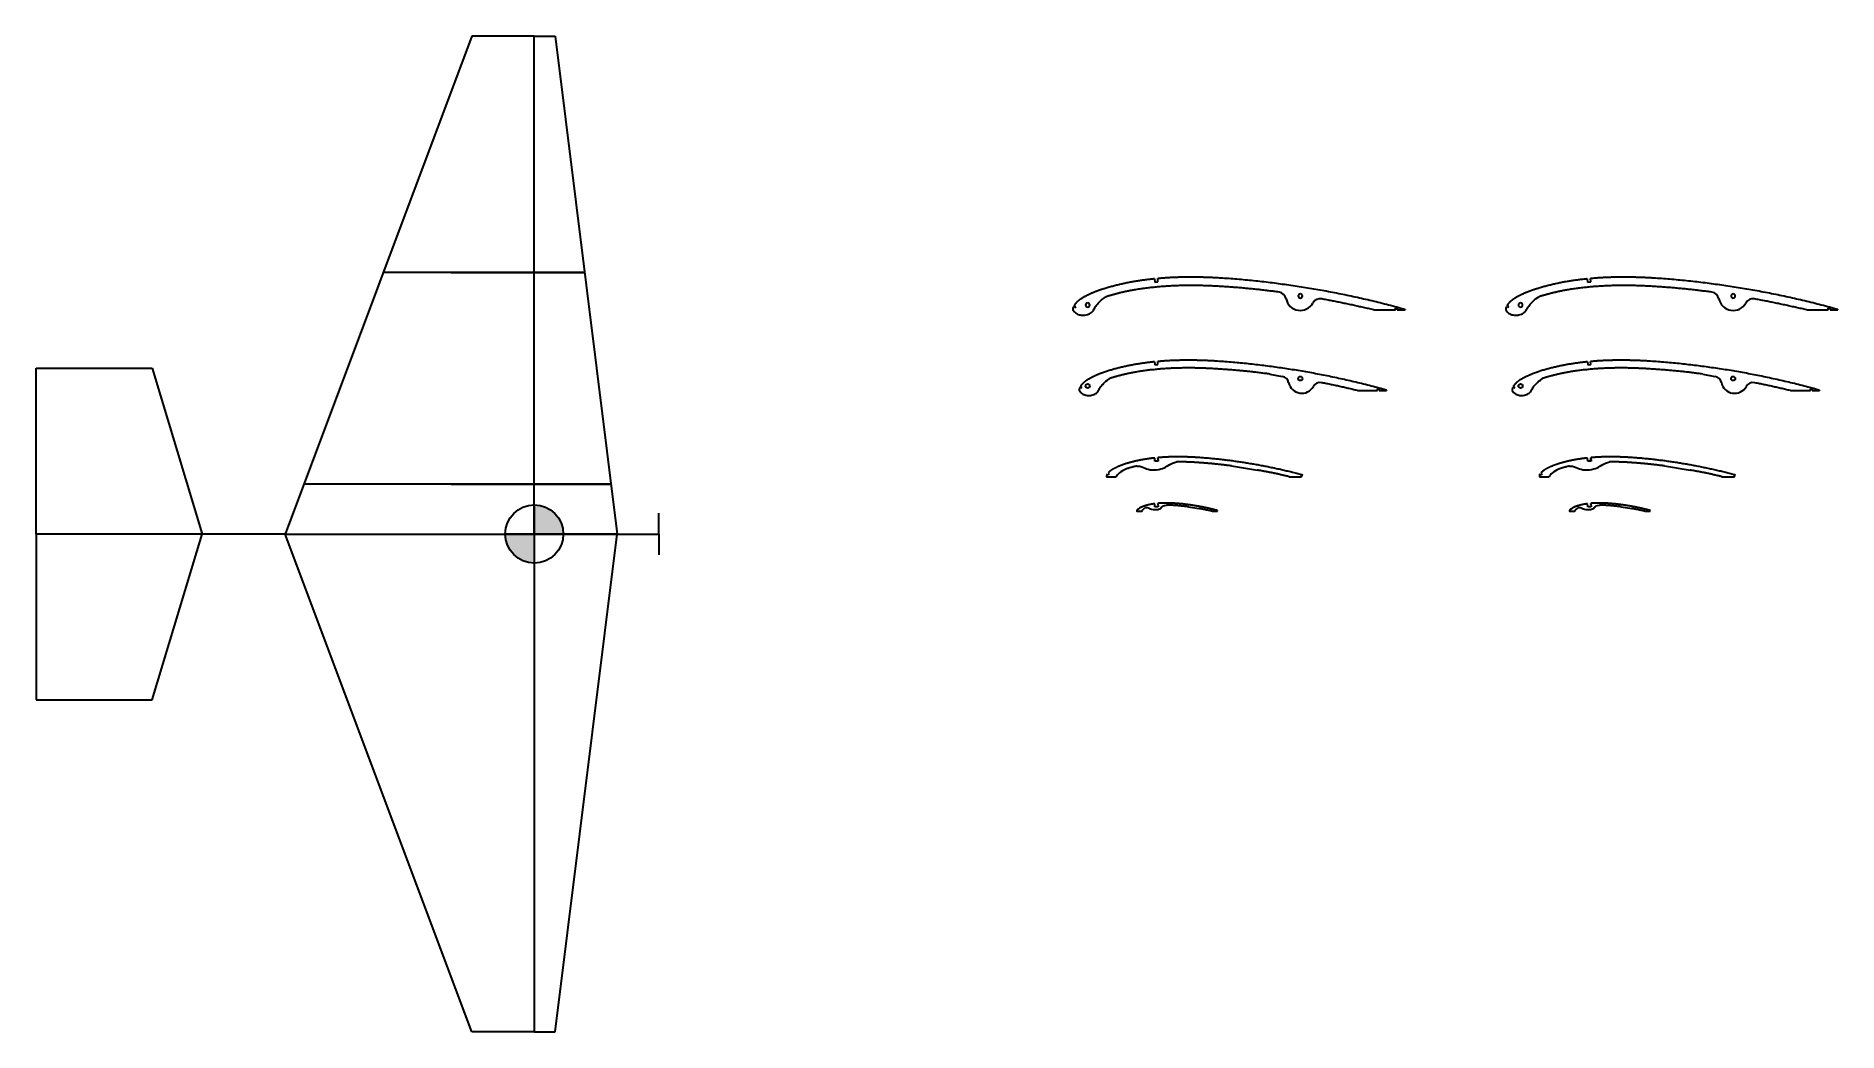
# Model space of a CAD drawing. Header units: millimetres. Extents: x -300 to 1870, y -600 to 600.
import ezdxf

# ---------------------------------------------------------------- set-up
doc = ezdxf.new("R2010")
doc.units = ezdxf.units.MM
doc.layers.get('0').update_dxf_attribs({"lineweight": 30})

msp = doc.modelspace()

# ---------------------------------------------------------------- hatches: boundary and pattern name
h = msp.add_hatch(color=256)
h.dxf.hatch_style = 1
h.paths.add_polyline_path([(300, 0), (335, 0, 0.414214), (300, 35)])
h.paths.add_polyline_path([(300, 0), (265, 0, 0.414214), (300, -35)])

# ---------------------------------------------------------------- linework, layer by layer
for p, q in [((225, 600), (0, 0)), ((300, 600), (225, 600)), ((300, 0), (300, 600)), ((300, 600), (325, 600)), ((325, 600), (400, 0)), ((360.6, 315), (118.1, 315)), ((200, 315), (360.6, 315)), ((1046.8, 307.4), (1047.2, 303.4)), ((1051.1, 303.8), (1050.8, 307.8)), ((1050.8, 307.8), (1050.8, 307.8)), ((1568, 307.4), (1568.4, 303.4)), ((1572.4, 303.8), (1572, 307.8)), ((1572, 307.8), (1572, 307.8)), ((1047.2, 303.4), (1051.1, 303.8)), ((1568.4, 303.4), (1572.4, 303.8)), ((948.8, 271.6), (948.7, 270.8)), ((948.9, 272.8), (948.8, 271.6)), ((950.8, 272.5), (949.4, 273.9)), ((950.8, 275.3), (950.4, 275.8)), ((952.2, 273.9), (950.8, 275.3)), ((952.2, 273.9), (950.8, 272.5)), ((1470, 271.6), (1469.9, 270.8)), ((1470.2, 272.8), (1470, 271.6)), ((1472, 272.5), (1470.6, 273.9)), ((1472, 275.3), (1471.6, 275.8)), ((1473.4, 273.9), (1472, 275.3)), ((1473.4, 273.9), (1472, 272.5)), ((-300, 0), (-300, 200)), ((-300, 200), (-160, 200)), ((-160, 200), (-100, 0)), ((1026.2, 195.3), (1024.8, 195.1)), ((1027.6, 195.6), (1026.2, 195.3)), ((1029.1, 195.8), (1027.6, 195.6)), ((1030.5, 196), (1029.1, 195.8)), ((1031.9, 196.2), (1030.5, 196)), ((1033.3, 196.4), (1031.9, 196.2)), ((1034.7, 196.6), (1033.3, 196.4)), ((1036.2, 196.8), (1034.7, 196.6)), ((1037.6, 197), (1036.2, 196.8)), ((1039, 197.2), (1037.6, 197)), ((1040.4, 197.4), (1039, 197.2)), ((1041.8, 197.6), (1040.4, 197.4)), ((1043.3, 197.7), (1041.8, 197.6)), ((1044.7, 197.9), (1043.3, 197.7)), ((1046.1, 198), (1044.7, 197.9)), ((1047.6, 198.2), (1046.1, 198)), ((1047.1, 207.5), (1047.5, 203.8)), ((1047.5, 203.8), (1051.1, 204.1)), ((1049, 198.3), (1047.6, 198.2)), ((1050.4, 198.5), (1049, 198.3)), ((1051.9, 198.6), (1050.4, 198.5)), ((1051.1, 204.1), (1050.8, 207.8)), ((1050.8, 207.8), (1050.8, 207.8)), ((1053.3, 198.7), (1051.9, 198.6)), ((1054.7, 198.9), (1053.3, 198.7)), ((1056.2, 199), (1054.7, 198.9)), ((1057.6, 199.1), (1056.2, 199)), ((1059, 199.2), (1057.6, 199.1)), ((1060.5, 199.3), (1059, 199.2)), ((1061.9, 199.4), (1060.5, 199.3)), ((1063.3, 199.4), (1061.9, 199.4)), ((1064.8, 199.5), (1063.3, 199.4)), ((1066.2, 199.6), (1064.8, 199.5)), ((1067.6, 199.7), (1066.2, 199.6)), ((1069.1, 199.7), (1067.6, 199.7)), ((1070.5, 199.8), (1069.1, 199.7)), ((1072, 199.9), (1070.5, 199.8)), ((1073.4, 199.9), (1072, 199.9)), ((1074.9, 199.9), (1073.4, 199.9)), ((1076.3, 200), (1074.9, 199.9)), ((1077.7, 200), (1076.3, 200)), ((1079.2, 200), (1077.7, 200)), ((1080.6, 200.1), (1079.2, 200)), ((1082.1, 200.1), (1080.6, 200.1)), ((1083.5, 200.1), (1082.1, 200.1)), ((1085, 200.1), (1083.5, 200.1)), ((1086.4, 200.1), (1085, 200.1)), ((1087.9, 200.1), (1086.4, 200.1)), ((1089.3, 200.1), (1087.9, 200.1)), ((1090.8, 200.1), (1089.3, 200.1)), ((1092.2, 200.1), (1090.8, 200.1)), ((1093.7, 200.1), (1092.2, 200.1)), ((1095.1, 200.1), (1093.7, 200.1)), ((1096.5, 200), (1095.1, 200.1)), ((1098, 200), (1096.5, 200)), ((1099.4, 200), (1098, 200)), ((1100.9, 199.9), (1099.4, 200)), ((1102.3, 199.9), (1100.9, 199.9)), ((1103.8, 199.8), (1102.3, 199.9)), ((1105.3, 199.8), (1103.8, 199.8)), ((1106.7, 199.7), (1105.3, 199.8)), ((1108.2, 199.7), (1106.7, 199.7)), ((1109.6, 199.6), (1108.2, 199.7)), ((1111.1, 199.6), (1109.6, 199.6)), ((1112.5, 199.5), (1111.1, 199.6)), ((1114, 199.4), (1112.5, 199.5)), ((1115.4, 199.4), (1114, 199.4)), ((1116.9, 199.3), (1115.4, 199.4)), ((1118.3, 199.2), (1116.9, 199.3)), ((1119.8, 199.1), (1118.3, 199.2)), ((1121.2, 199), (1119.8, 199.1)), ((1122.7, 198.9), (1121.2, 199)), ((1124.1, 198.8), (1122.7, 198.9)), ((1125.6, 198.7), (1124.1, 198.8)), ((1127, 198.7), (1125.6, 198.7)), ((1128.5, 198.5), (1127, 198.7)), ((1130, 198.4), (1128.5, 198.5)), ((1131.4, 198.3), (1130, 198.4)), ((1132.9, 198.2), (1131.4, 198.3)), ((1134.3, 198.1), (1132.9, 198.2)), ((1135.8, 198), (1134.3, 198.1)), ((1137.2, 197.9), (1135.8, 198)), ((1138.7, 197.8), (1137.2, 197.9)), ((1140.1, 197.6), (1138.7, 197.8)), ((1141.6, 197.5), (1140.1, 197.6)), ((1143, 197.4), (1141.6, 197.5)), ((1144.5, 197.3), (1143, 197.4)), ((1146, 197.1), (1144.5, 197.3)), ((1147.4, 197), (1146, 197.1)), ((1148.9, 196.9), (1147.4, 197)), ((1150.3, 196.7), (1148.9, 196.9)), ((1151.8, 196.6), (1150.3, 196.7)), ((1153.2, 196.5), (1151.8, 196.6)), ((1154.7, 196.3), (1153.2, 196.5)), ((1156.1, 196.2), (1154.7, 196.3)), ((1157.6, 196), (1156.1, 196.2)), ((1159, 195.9), (1157.6, 196)), ((1160.5, 195.7), (1159, 195.9)), ((1161.9, 195.6), (1160.5, 195.7)), ((1163.4, 195.4), (1161.9, 195.6)), ((1164.8, 195.2), (1163.4, 195.4)), ((1547.5, 195.3), (1546.1, 195.1)), ((1548.9, 195.6), (1547.5, 195.3)), ((1550.3, 195.8), (1548.9, 195.6)), ((1551.7, 196), (1550.3, 195.8)), ((1553.1, 196.2), (1551.7, 196)), ((1554.5, 196.4), (1553.1, 196.2)), ((1556, 196.6), (1554.5, 196.4)), ((1557.4, 196.8), (1556, 196.6)), ((1558.8, 197), (1557.4, 196.8)), ((1560.2, 197.2), (1558.8, 197)), ((1561.7, 197.4), (1560.2, 197.2)), ((1563.1, 197.6), (1561.7, 197.4)), ((1564.5, 197.7), (1563.1, 197.6)), ((1565.9, 197.9), (1564.5, 197.7)), ((1567.4, 198), (1565.9, 197.9)), ((1568.8, 198.2), (1567.4, 198)), ((1568.4, 207.5), (1568.7, 203.8)), ((1568.7, 203.8), (1572.4, 204.1)), ((1570.2, 198.3), (1568.8, 198.2)), ((1571.7, 198.5), (1570.2, 198.3)), ((1573.1, 198.6), (1571.7, 198.5)), ((1572.4, 204.1), (1572.1, 207.8)), ((1572.1, 207.8), (1572.1, 207.8)), ((1574.5, 198.7), (1573.1, 198.6)), ((1576, 198.9), (1574.5, 198.7)), ((1577.4, 199), (1576, 198.9)), ((1578.8, 199.1), (1577.4, 199)), ((1580.3, 199.2), (1578.8, 199.1)), ((1581.7, 199.3), (1580.3, 199.2)), ((1583.1, 199.4), (1581.7, 199.3)), ((1584.6, 199.4), (1583.1, 199.4)), ((1586, 199.5), (1584.6, 199.4)), ((1587.4, 199.6), (1586, 199.5)), ((1588.9, 199.7), (1587.4, 199.6)), ((1590.3, 199.7), (1588.9, 199.7)), ((1591.8, 199.8), (1590.3, 199.7)), ((1593.2, 199.9), (1591.8, 199.8)), ((1594.7, 199.9), (1593.2, 199.9)), ((1596.1, 199.9), (1594.7, 199.9)), ((1597.5, 200), (1596.1, 199.9)), ((1599, 200), (1597.5, 200)), ((1600.4, 200), (1599, 200)), ((1601.9, 200.1), (1600.4, 200)), ((1603.3, 200.1), (1601.9, 200.1)), ((1604.8, 200.1), (1603.3, 200.1)), ((1606.2, 200.1), (1604.8, 200.1)), ((1607.7, 200.1), (1606.2, 200.1)), ((1609.1, 200.1), (1607.7, 200.1)), ((1610.5, 200.1), (1609.1, 200.1)), ((1612, 200.1), (1610.5, 200.1)), ((1613.4, 200.1), (1612, 200.1)), ((1614.9, 200.1), (1613.4, 200.1)), ((1616.3, 200.1), (1614.9, 200.1)), ((1617.8, 200), (1616.3, 200.1)), ((1619.2, 200), (1617.8, 200)), ((1620.7, 200), (1619.2, 200)), ((1622.1, 199.9), (1620.7, 200)), ((1623.6, 199.9), (1622.1, 199.9)), ((1625, 199.8), (1623.6, 199.9)), ((1626.5, 199.8), (1625, 199.8)), ((1627.9, 199.7), (1626.5, 199.8)), ((1629.4, 199.7), (1627.9, 199.7)), ((1630.8, 199.6), (1629.4, 199.7)), ((1632.3, 199.6), (1630.8, 199.6)), ((1633.8, 199.5), (1632.3, 199.6)), ((1635.2, 199.4), (1633.8, 199.5)), ((1636.7, 199.4), (1635.2, 199.4)), ((1638.1, 199.3), (1636.7, 199.4)), ((1639.6, 199.2), (1638.1, 199.3)), ((1641, 199.1), (1639.6, 199.2)), ((1642.5, 199), (1641, 199.1)), ((1643.9, 198.9), (1642.5, 199)), ((1645.4, 198.8), (1643.9, 198.9)), ((1646.8, 198.7), (1645.4, 198.8)), ((1648.3, 198.7), (1646.8, 198.7)), ((1649.7, 198.5), (1648.3, 198.7)), ((1651.2, 198.4), (1649.7, 198.5)), ((1652.6, 198.3), (1651.2, 198.4)), ((1654.1, 198.2), (1652.6, 198.3)), ((1655.6, 198.1), (1654.1, 198.2)), ((1657, 198), (1655.6, 198.1)), ((1658.5, 197.9), (1657, 198)), ((1659.9, 197.8), (1658.5, 197.9)), ((1661.4, 197.6), (1659.9, 197.8)), ((1662.8, 197.5), (1661.4, 197.6)), ((1664.3, 197.4), (1662.8, 197.5)), ((1665.7, 197.3), (1664.3, 197.4)), ((1667.2, 197.1), (1665.7, 197.3)), ((1668.7, 197), (1667.2, 197.1)), ((1670.1, 196.9), (1668.7, 197)), ((1671.6, 196.7), (1670.1, 196.9)), ((1673, 196.6), (1671.6, 196.7)), ((1674.5, 196.5), (1673, 196.6)), ((1675.9, 196.3), (1674.5, 196.5)), ((1677.4, 196.2), (1675.9, 196.3)), ((1678.8, 196), (1677.4, 196.2)), ((1680.3, 195.9), (1678.8, 196)), ((1681.7, 195.7), (1680.3, 195.9)), ((1683.2, 195.6), (1681.7, 195.7)), ((1684.6, 195.4), (1683.2, 195.6)), ((1686.1, 195.2), (1684.6, 195.4)), ((956.6, 175.4), (956.4, 174.4)), ((956.4, 174.4), (956.4, 173.6)), ((958.3, 175.2), (957, 176.5)), ((958.3, 177.8), (957.9, 178.2)), ((959.6, 176.5), (958.3, 177.8)), ((959.6, 176.5), (958.3, 175.2)), ((993.8, 187.6), (993.1, 187.4)), ((994.5, 187.8), (993.8, 187.6)), ((995.1, 188), (994.5, 187.8)), ((995.8, 188.2), (995.1, 188)), ((996.5, 188.4), (995.8, 188.2)), ((997.2, 188.6), (996.5, 188.4)), ((997.8, 188.8), (997.2, 188.6)), ((998.5, 189), (997.8, 188.8)), ((999.2, 189.2), (998.5, 189)), ((999.9, 189.4), (999.2, 189.2)), ((1000.6, 189.6), (999.9, 189.4)), ((1001.2, 189.8), (1000.6, 189.6)), ((1001.9, 190), (1001.2, 189.8)), ((1002.6, 190.2), (1001.9, 190)), ((1003.3, 190.4), (1002.6, 190.2)), ((1004, 190.6), (1003.3, 190.4)), ((1004.6, 190.7), (1004, 190.6)), ((1005.3, 190.9), (1004.6, 190.7)), ((1006, 191.1), (1005.3, 190.9)), ((1006.7, 191.3), (1006, 191.1)), ((1007.4, 191.4), (1006.7, 191.3)), ((1008.1, 191.6), (1007.4, 191.4)), ((1008.7, 191.8), (1008.1, 191.6)), ((1009.4, 191.9), (1008.7, 191.8)), ((1010.1, 192.1), (1009.4, 191.9)), ((1010.8, 192.3), (1010.1, 192.1)), ((1011.5, 192.4), (1010.8, 192.3)), ((1012.2, 192.6), (1011.5, 192.4)), ((1012.8, 192.7), (1012.2, 192.6)), ((1013.5, 192.9), (1012.8, 192.7)), ((1014.2, 193), (1013.5, 192.9)), ((1014.9, 193.2), (1014.2, 193)), ((1015.6, 193.3), (1014.9, 193.2)), ((1016.3, 193.5), (1015.6, 193.3)), ((1017, 193.6), (1016.3, 193.5)), ((1017.7, 193.8), (1017, 193.6)), ((1018.4, 193.9), (1017.7, 193.8)), ((1019.1, 194), (1018.4, 193.9)), ((1019.8, 194.2), (1019.1, 194)), ((1020.5, 194.3), (1019.8, 194.2)), ((1021.2, 194.4), (1020.5, 194.3)), ((1021.9, 194.6), (1021.2, 194.4)), ((1022.7, 194.7), (1021.9, 194.6)), ((1023.4, 194.8), (1022.7, 194.7)), ((1024.1, 195), (1023.4, 194.8)), ((1024.8, 195.1), (1024.1, 195)), ((1166.2, 195.1), (1164.8, 195.2)), ((1167.6, 194.9), (1166.2, 195.1)), ((1169.1, 194.8), (1167.6, 194.9)), ((1170.5, 194.6), (1169.1, 194.8)), ((1171.9, 194.4), (1170.5, 194.6)), ((1173.3, 194.2), (1171.9, 194.4)), ((1174.7, 194.1), (1173.3, 194.2)), ((1176.1, 193.9), (1174.7, 194.1)), ((1177.5, 193.7), (1176.1, 193.9)), ((1178.9, 193.5), (1177.5, 193.7)), ((1180.4, 193.4), (1178.9, 193.5)), ((1181.8, 193.2), (1180.4, 193.4)), ((1183.2, 193), (1181.8, 193.2)), ((1184.6, 192.8), (1183.2, 193)), ((1186, 192.6), (1184.6, 192.8)), ((1186, 192.6), (1200.6, 189.9)), ((1248.8, 182.2), (1248.2, 182.3)), ((1250.2, 181.9), (1248.8, 182.2)), ((1251.6, 181.6), (1250.2, 181.9)), ((1253, 181.4), (1251.6, 181.6)), ((1254.4, 181.1), (1253, 181.4)), ((1255.8, 180.8), (1254.4, 181.1)), ((1257.2, 180.5), (1255.8, 180.8)), ((1258.7, 180.2), (1257.2, 180.5)), ((1260.1, 179.9), (1258.7, 180.2)), ((1261.5, 179.6), (1260.1, 179.9)), ((1262.9, 179.3), (1261.5, 179.6)), ((1264.4, 179), (1262.9, 179.3)), ((1265.8, 178.7), (1264.4, 179)), ((1267.2, 178.4), (1265.8, 178.7)), ((1268.7, 178.1), (1267.2, 178.4)), ((1270.1, 177.8), (1268.7, 178.1)), ((1271.5, 177.5), (1270.1, 177.8)), ((1272.9, 177.1), (1271.5, 177.5)), ((1274.4, 176.8), (1272.9, 177.1)), ((1275.8, 176.5), (1274.4, 176.8)), ((1277.2, 176.2), (1275.8, 176.5)), ((1278.7, 175.9), (1277.2, 176.2)), ((1280.1, 175.5), (1278.7, 175.9)), ((1281.5, 175.2), (1280.1, 175.5)), ((1282.9, 174.9), (1281.5, 175.2)), ((1284.4, 174.5), (1282.9, 174.9)), ((1285.8, 174.2), (1284.4, 174.5)), ((1287.2, 173.9), (1285.8, 174.2)), ((1288.6, 173.5), (1287.2, 173.9)), ((1477.7, 174.4), (1477.6, 173.6)), ((1477.9, 175.4), (1477.7, 174.4)), ((1479.6, 175.2), (1478.2, 176.5)), ((1479.6, 177.8), (1479.2, 178.2)), ((1480.9, 176.5), (1479.6, 177.8)), ((1480.9, 176.5), (1479.6, 175.2)), ((1515, 187.6), (1514.4, 187.4)), ((1515.7, 187.8), (1515, 187.6)), ((1516.4, 188), (1515.7, 187.8)), ((1517, 188.2), (1516.4, 188)), ((1517.7, 188.4), (1517, 188.2)), ((1518.4, 188.6), (1517.7, 188.4)), ((1519.1, 188.8), (1518.4, 188.6)), ((1519.8, 189), (1519.1, 188.8)), ((1520.4, 189.2), (1519.8, 189)), ((1521.1, 189.4), (1520.4, 189.2)), ((1521.8, 189.6), (1521.1, 189.4)), ((1522.5, 189.8), (1521.8, 189.6)), ((1523.2, 190), (1522.5, 189.8)), ((1523.9, 190.2), (1523.2, 190)), ((1524.5, 190.4), (1523.9, 190.2)), ((1525.2, 190.6), (1524.5, 190.4)), ((1525.9, 190.7), (1525.2, 190.6)), ((1526.6, 190.9), (1525.9, 190.7)), ((1527.2, 191.1), (1526.6, 190.9)), ((1527.9, 191.3), (1527.2, 191.1)), ((1528.6, 191.4), (1527.9, 191.3)), ((1529.3, 191.6), (1528.6, 191.4)), ((1530, 191.8), (1529.3, 191.6)), ((1530.7, 191.9), (1530, 191.8)), ((1531.3, 192.1), (1530.7, 191.9)), ((1532, 192.3), (1531.3, 192.1)), ((1532.7, 192.4), (1532, 192.3)), ((1533.4, 192.6), (1532.7, 192.4)), ((1534.1, 192.7), (1533.4, 192.6)), ((1534.8, 192.9), (1534.1, 192.7)), ((1535.5, 193), (1534.8, 192.9)), ((1536.2, 193.2), (1535.5, 193)), ((1536.8, 193.3), (1536.2, 193.2)), ((1537.5, 193.5), (1536.8, 193.3)), ((1538.2, 193.6), (1537.5, 193.5)), ((1538.9, 193.8), (1538.2, 193.6)), ((1539.6, 193.9), (1538.9, 193.8)), ((1540.3, 194), (1539.6, 193.9)), ((1541, 194.2), (1540.3, 194)), ((1541.8, 194.3), (1541, 194.2)), ((1542.5, 194.4), (1541.8, 194.3)), ((1543.2, 194.6), (1542.5, 194.4)), ((1543.9, 194.7), (1543.2, 194.6)), ((1544.6, 194.8), (1543.9, 194.7)), ((1545.3, 195), (1544.6, 194.8)), ((1546.1, 195.1), (1545.3, 195)), ((1687.5, 195.1), (1686.1, 195.2)), ((1688.9, 194.9), (1687.5, 195.1)), ((1690.3, 194.8), (1688.9, 194.9)), ((1691.7, 194.6), (1690.3, 194.8)), ((1693.1, 194.4), (1691.7, 194.6)), ((1694.5, 194.2), (1693.1, 194.4)), ((1696, 194.1), (1694.5, 194.2)), ((1697.4, 193.9), (1696, 194.1)), ((1698.8, 193.7), (1697.4, 193.9)), ((1700.2, 193.5), (1698.8, 193.7)), ((1701.6, 193.4), (1700.2, 193.5)), ((1703, 193.2), (1701.6, 193.4)), ((1704.4, 193), (1703, 193.2)), ((1705.8, 192.8), (1704.4, 193)), ((1707.2, 192.6), (1705.8, 192.8)), ((1707.2, 192.6), (1721.9, 189.9)), ((1770.1, 182.2), (1769.4, 182.3)), ((1771.5, 181.9), (1770.1, 182.2)), ((1772.9, 181.6), (1771.5, 181.9)), ((1774.3, 181.4), (1772.9, 181.6)), ((1775.6, 181.1), (1774.3, 181.4)), ((1777, 180.8), (1775.6, 181.1)), ((1778.5, 180.5), (1777, 180.8)), ((1779.9, 180.2), (1778.5, 180.5)), ((1781.3, 179.9), (1779.9, 180.2)), ((1782.8, 179.6), (1781.3, 179.9)), ((1784.2, 179.3), (1782.8, 179.6)), ((1785.6, 179), (1784.2, 179.3)), ((1787, 178.7), (1785.6, 179)), ((1788.5, 178.4), (1787, 178.7)), ((1789.9, 178.1), (1788.5, 178.4)), ((1791.3, 177.8), (1789.9, 178.1)), ((1792.8, 177.5), (1791.3, 177.8)), ((1794.2, 177.1), (1792.8, 177.5)), ((1795.6, 176.8), (1794.2, 177.1)), ((1797, 176.5), (1795.6, 176.8)), ((1798.5, 176.2), (1797, 176.5)), ((1799.9, 175.9), (1798.5, 176.2)), ((1801.3, 175.5), (1799.9, 175.9)), ((1802.7, 175.2), (1801.3, 175.5)), ((1804.2, 174.9), (1802.7, 175.2)), ((1805.6, 174.5), (1804.2, 174.9)), ((1807, 174.2), (1805.6, 174.5)), ((1808.4, 173.9), (1807, 174.2)), ((1809.9, 173.5), (1808.4, 173.9)), ((1290, 173.2), (1288.6, 173.5)), ((1291.6, 172.8), (1290, 173.2)), ((1811.3, 173.2), (1809.9, 173.5)), ((1812.9, 172.8), (1811.3, 173.2)), ((1047.5, 87.6), (1047.2, 91.5)), ((1051.5, 87.9), (1047.5, 87.6)), ((1051.3, 89.5), (1051.1, 91.9)), ((1051.1, 91.9), (1051.1, 91.9)), ((1051.1, 91.9), (1051.5, 87.9)), ((1568.7, 87.6), (1568.4, 91.5)), ((1572.7, 87.9), (1568.7, 87.6)), ((1572.6, 89.5), (1572.4, 91.9)), ((1572.4, 91.9), (1572.4, 91.9)), ((1572.4, 91.9), (1572.7, 87.9)), ((989.3, 70), (989.2, 69.5)), ((989.4, 70.7), (989.3, 70)), ((989.3, 69), (1000.8, 69)), ((989.3, 69), (989.8, 69)), ((989.7, 71.4), (990.2, 72.4)), ((990.2, 72.4), (991.2, 71.4)), ((991.2, 71.4), (992.6, 72.8)), ((992.6, 72.8), (991.4, 74)), ((1139.7, 82), (1170.9, 77)), ((1224, 69), (1224, 71)), ((1224, 71), (1225.6, 71)), ((1510.6, 70.7), (1510.5, 70)), ((1510.5, 70), (1510.5, 69.5)), ((1510.5, 69), (1522.1, 69)), ((1510.5, 69), (1511, 69)), ((1510.9, 71.4), (1511.5, 72.4)), ((1511.5, 72.4), (1512.5, 71.4)), ((1512.5, 71.4), (1513.9, 72.8)), ((1513.9, 72.8), (1512.7, 74)), ((1661, 82), (1692.1, 77)), ((1745.3, 69), (1745.3, 71)), ((1745.3, 71), (1746.8, 71)), ((392.5, 60), (22.5, 60)), ((200, 60), (392.5, 60)), ((300, 35), (300, -35)), ((450, 0), (450, 25)), ((1025.7, 28.1), (1025.6, 27.9)), ((1025.6, 27.9), (1025.6, 27.6)), ((1025.6, 27.4), (1031.8, 27.4)), ((1025.6, 27.4), (1026.1, 27.4)), ((1025.8, 28.4), (1026, 28.9)), ((1027.2, 30.2), (1027.6, 29.8)), ((1027.6, 29.8), (1029, 31.2)), ((1029, 31.2), (1028.9, 31.3)), ((1047.5, 32.6), (1047.2, 36.5)), ((1051.5, 32.9), (1047.5, 32.6)), ((1050.1, 36.8), (1050.1, 36.8)), ((1051.2, 35.9), (1051.1, 36.9)), ((1051.1, 36.9), (1051.1, 36.9)), ((1051.1, 36.9), (1051.5, 32.9)), ((1087.7, 32.8), (1100.5, 30.8)), ((1122.7, 27.4), (1121.3, 27.4)), ((1122.7, 28), (1122.7, 28.4)), ((1546.9, 28.1), (1546.9, 27.9)), ((1546.9, 27.9), (1546.9, 27.6)), ((1546.9, 27.4), (1553.1, 27.4)), ((1546.9, 27.4), (1547.4, 27.4)), ((1547, 28.4), (1547.3, 28.9)), ((1548.5, 30.2), (1548.8, 29.8)), ((1548.8, 29.8), (1550.2, 31.2)), ((1550.2, 31.2), (1550.2, 31.3)), ((1568.7, 32.6), (1568.4, 36.5)), ((1572.7, 32.9), (1568.7, 32.6)), ((1571.4, 36.8), (1571.4, 36.8)), ((1572.5, 35.9), (1572.4, 36.9)), ((1572.4, 36.9), (1572.4, 36.9)), ((1572.4, 36.9), (1572.7, 32.9)), ((1608.9, 32.8), (1621.8, 30.8)), ((1643.9, 27.4), (1642.5, 27.4)), ((1643.9, 28), (1643.9, 28.4)), ((-100, 0), (-300, 0)), ((-300, 0), (-300, -200)), ((-160, -200), (-100, 0)), ((0, 0), (-100, 0)), ((0, 0), (400, 0)), ((0, 0), (400, 0)), ((225, -600), (0, 0)), ((335, 0), (265, 0)), ((400, 0), (300, 0)), ((400, 0), (300, 0)), ((325, -600), (400, 0)), ((400, 0), (450, 0)), ((450, 0), (450, -25)), ((300, 0), (300, -600)), ((-300, -200), (-160, -200)), ((300, -600), (225, -600)), ((300, -600), (325, -600))]:
    msp.add_line(p, q)
for points in [[(1046.8, 307.4), (1046.3, 307.3), (1045, 307.2), (1043.8, 307.1), (1042.5, 306.9), (1041.3, 306.8), (1040, 306.6), (1038.8, 306.5), (1037.5, 306.3), (1036.3, 306.2), (1035, 306), (1033.8, 305.9), (1032.5, 305.7), (1031.3, 305.5), (1030, 305.3), (1028.8, 305.1), (1027.5, 305), (1026.3, 304.8), (1025, 304.6), (1023.8, 304.4), (1022.5, 304.1), (1021.3, 303.9), (1020, 303.7), (1018.8, 303.5), (1017.5, 303.3), (1016.3, 303), (1015, 302.8), (1013.8, 302.5), (1012.5, 302.3), (1011.3, 302), (1010, 301.8), (1008.8, 301.5), (1007.5, 301.2), (1006.3, 300.9), (1005, 300.6), (1003.8, 300.4), (1002.5, 300), (1001.2, 299.7), (1000, 299.4), (998.7, 299.1), (997.5, 298.8), (996.2, 298.4), (995, 298.1), (993.8, 297.8), (992.5, 297.4), (991.3, 297), (990, 296.7), (988.8, 296.3), (987.5, 295.9), (986.3, 295.5), (985.6, 295.3), (985, 295.1), (984.4, 294.9), (983.8, 294.7), (983.1, 294.5), (982.5, 294.3), (981.9, 294.1), (981.3, 293.9), (980.7, 293.6), (980, 293.4), (979.4, 293.2), (978.8, 293), (978.2, 292.7), (977.5, 292.5), (976.9, 292.3), (976.3, 292), (975.6, 291.8), (975, 291.5), (974.4, 291.3), (973.8, 291), (973.1, 290.8), (972.5, 290.5), (971.9, 290.2), (971.3, 290), (970.7, 289.7), (970, 289.4), (969.4, 289.1), (968.8, 288.9), (968.1, 288.6), (967.5, 288.3), (966.9, 287.9), (966.2, 287.6), (965.6, 287.3), (964.9, 287), (964.3, 286.7), (963.7, 286.3), (963, 286), (962.4, 285.7), (961.8, 285.3), (961.2, 285), (960.6, 284.6), (960, 284.2), (959.4, 283.9), (958.8, 283.5), (958.5, 283.3), (958.2, 283.1), (957.8, 282.9), (957.5, 282.7), (957.2, 282.4), (956.9, 282.2), (956.6, 282), (956.3, 281.8), (956, 281.5), (955.6, 281.3), (955.3, 281), (955, 280.8), (954.7, 280.5), (954.4, 280.3), (954.1, 280), (953.8, 279.7), (953.6, 279.5), (953.4, 279.3), (953.2, 279.1), (953, 279), (952.8, 278.8), (952.6, 278.6), (952.5, 278.4), (952.3, 278.2), (952.1, 277.9), (951.9, 277.7), (951.7, 277.5), (951.5, 277.3), (951.4, 277.1), (951.2, 276.9), (951, 276.7), (950.9, 276.4), (950.7, 276.2), (950.5, 276), (950.4, 275.8), (950.4, 275.8)], [(1348.8, 270.5), (1343.8, 271.8), (1341.3, 272.5), (1338.8, 273.2), (1336.3, 273.8), (1333.8, 274.5), (1331.3, 275.2), (1328.8, 275.8), (1326.3, 276.5), (1323.8, 277.1), (1321.3, 277.7), (1318.8, 278.4), (1316.3, 279), (1313.8, 279.6), (1311.3, 280.2), (1308.8, 280.8), (1306.3, 281.4), (1303.8, 282), (1301.3, 282.5), (1298.8, 283.1), (1296.3, 283.7), (1293.8, 284.2), (1291.3, 284.8), (1288.8, 285.3), (1286.3, 285.9), (1283.8, 286.4), (1281.3, 286.9), (1278.8, 287.5), (1276.3, 288), (1273.8, 288.5), (1271.3, 289), (1268.8, 289.5), (1266.3, 290), (1263.8, 290.5), (1261.3, 291), (1258.8, 291.4), (1256.3, 291.9), (1253.8, 292.4), (1251.3, 292.8), (1248.8, 293.3), (1246.3, 293.7), (1243.8, 294.2), (1241.3, 294.6), (1238.8, 295), (1236.3, 295.5), (1233.8, 295.9), (1231.3, 296.3), (1228.8, 296.7), (1226.3, 297.1), (1223.8, 297.5), (1221.3, 297.9), (1218.8, 298.3), (1216.3, 298.7), (1213.8, 299), (1211.3, 299.4), (1208.8, 299.8), (1206.3, 300.1), (1203.8, 300.5), (1201.3, 300.8), (1198.8, 301.2), (1196.3, 301.5), (1193.8, 301.9), (1191.3, 302.2), (1188.8, 302.5), (1186.3, 302.8), (1183.8, 303.1), (1181.3, 303.4), (1178.8, 303.7), (1176.3, 304), (1173.8, 304.3), (1171.3, 304.5), (1168.8, 304.8), (1166.3, 305.1), (1163.8, 305.3), (1161.3, 305.6), (1158.8, 305.8), (1156.3, 306), (1153.8, 306.3), (1151.3, 306.5), (1148.8, 306.7), (1146.3, 306.9), (1143.8, 307.1), (1141.3, 307.3), (1138.8, 307.5), (1136.3, 307.7), (1133.8, 307.9), (1131.3, 308), (1128.8, 308.2), (1127.6, 308.3), (1126.3, 308.3), (1125.1, 308.4), (1123.8, 308.5), (1122.6, 308.5), (1121.3, 308.6), (1120.1, 308.7), (1118.8, 308.7), (1117.6, 308.8), (1116.3, 308.9), (1115.1, 308.9), (1113.8, 309), (1112.6, 309), (1111.3, 309.1), (1110, 309.1), (1108.8, 309.1), (1107.5, 309.2), (1106.3, 309.2), (1105, 309.3), (1103.8, 309.3), (1102.5, 309.3), (1101.3, 309.3), (1100, 309.4), (1098.8, 309.4), (1097.5, 309.4), (1096.3, 309.4), (1095, 309.4), (1093.8, 309.4), (1092.5, 309.5), (1091.3, 309.5), (1090, 309.5), (1088.8, 309.5), (1087.5, 309.5), (1086.3, 309.4), (1085, 309.4), (1083.8, 309.4), (1082.5, 309.4), (1081.3, 309.4), (1080, 309.4), (1078.8, 309.3), (1077.5, 309.3), (1076.3, 309.3), (1075, 309.2), (1073.8, 309.2), (1072.5, 309.1), (1071.3, 309.1), (1070, 309), (1068.8, 309), (1067.5, 308.9), (1066.3, 308.9), (1065, 308.8), (1063.8, 308.7), (1062.5, 308.6), (1061.3, 308.6), (1060, 308.5), (1058.8, 308.4), (1057.5, 308.3), (1056.3, 308.2), (1055, 308.1), (1053.8, 308), (1052.5, 307.9), (1051.3, 307.8), (1050.8, 307.8)], [(1568, 307.4), (1567.5, 307.3), (1566.3, 307.2), (1565, 307.1), (1563.8, 306.9), (1562.5, 306.8), (1561.3, 306.6), (1560, 306.5), (1558.8, 306.3), (1557.5, 306.2), (1556.3, 306), (1555, 305.9), (1553.8, 305.7), (1552.5, 305.5), (1551.3, 305.3), (1550, 305.1), (1548.8, 305), (1547.5, 304.8), (1546.3, 304.6), (1545, 304.4), (1543.8, 304.1), (1542.5, 303.9), (1541.3, 303.7), (1540, 303.5), (1538.8, 303.3), (1537.5, 303), (1536.3, 302.8), (1535, 302.5), (1533.8, 302.3), (1532.5, 302), (1531.3, 301.8), (1530, 301.5), (1528.8, 301.2), (1527.5, 300.9), (1526.3, 300.6), (1525, 300.4), (1523.7, 300), (1522.5, 299.7), (1521.2, 299.4), (1520, 299.1), (1518.7, 298.8), (1517.5, 298.4), (1516.2, 298.1), (1515, 297.8), (1513.8, 297.4), (1512.5, 297), (1511.3, 296.7), (1510, 296.3), (1508.8, 295.9), (1507.5, 295.5), (1506.9, 295.3), (1506.3, 295.1), (1505.6, 294.9), (1505, 294.7), (1504.4, 294.5), (1503.8, 294.3), (1503.1, 294.1), (1502.5, 293.9), (1501.9, 293.6), (1501.3, 293.4), (1500.7, 293.2), (1500, 293), (1499.4, 292.7), (1498.8, 292.5), (1498.1, 292.3), (1497.5, 292), (1496.9, 291.8), (1496.3, 291.5), (1495.6, 291.3), (1495, 291), (1494.4, 290.8), (1493.8, 290.5), (1493.1, 290.2), (1492.5, 290), (1491.9, 289.7), (1491.3, 289.4), (1490.7, 289.1), (1490, 288.9), (1489.4, 288.6), (1488.7, 288.3), (1488.1, 287.9), (1487.5, 287.6), (1486.8, 287.3), (1486.2, 287), (1485.5, 286.7), (1484.9, 286.3), (1484.3, 286), (1483.7, 285.7), (1483, 285.3), (1482.4, 285), (1481.8, 284.6), (1481.2, 284.2), (1480.6, 283.9), (1480, 283.5), (1479.7, 283.3), (1479.4, 283.1), (1479.1, 282.9), (1478.8, 282.7), (1478.4, 282.4), (1478.1, 282.2), (1477.8, 282), (1477.5, 281.8), (1477.2, 281.5), (1476.9, 281.3), (1476.6, 281), (1476.3, 280.8), (1476, 280.5), (1475.7, 280.3), (1475.3, 280), (1475, 279.7), (1474.8, 279.5), (1474.6, 279.3), (1474.5, 279.1), (1474.3, 279), (1474.1, 278.8), (1473.9, 278.6), (1473.7, 278.4), (1473.5, 278.2), (1473.3, 277.9), (1473.1, 277.7), (1473, 277.5), (1472.8, 277.3), (1472.6, 277.1), (1472.4, 276.9), (1472.3, 276.7), (1472.1, 276.4), (1471.9, 276.2), (1471.8, 276), (1471.6, 275.8), (1471.6, 275.8)], [(1870, 270.5), (1865, 271.8), (1862.5, 272.5), (1860, 273.2), (1857.5, 273.8), (1855, 274.5), (1852.5, 275.2), (1850, 275.8), (1847.5, 276.5), (1845, 277.1), (1842.5, 277.7), (1840.1, 278.4), (1837.5, 279), (1835, 279.6), (1832.5, 280.2), (1830, 280.8), (1827.5, 281.4), (1825.1, 282), (1822.6, 282.5), (1820.1, 283.1), (1817.6, 283.7), (1815.1, 284.2), (1812.6, 284.8), (1810.1, 285.3), (1807.6, 285.9), (1805.1, 286.4), (1802.6, 286.9), (1800.1, 287.5), (1797.6, 288), (1795.1, 288.5), (1792.5, 289), (1790, 289.5), (1787.5, 290), (1785.1, 290.5), (1782.6, 291), (1780.1, 291.4), (1777.6, 291.9), (1775.1, 292.4), (1772.6, 292.8), (1770.1, 293.3), (1767.6, 293.7), (1765.1, 294.2), (1762.6, 294.6), (1760.1, 295), (1757.6, 295.5), (1755.1, 295.9), (1752.5, 296.3), (1750, 296.7), (1747.5, 297.1), (1745, 297.5), (1742.6, 297.9), (1740.1, 298.3), (1737.6, 298.7), (1735.1, 299), (1732.6, 299.4), (1730.1, 299.8), (1727.6, 300.1), (1725.1, 300.5), (1722.6, 300.8), (1720.1, 301.2), (1717.6, 301.5), (1715, 301.9), (1712.5, 302.2), (1710, 302.5), (1707.5, 302.8), (1705, 303.1), (1702.6, 303.4), (1700.1, 303.7), (1697.6, 304), (1695.1, 304.3), (1692.6, 304.5), (1690.1, 304.8), (1687.6, 305.1), (1685.1, 305.3), (1682.6, 305.6), (1680.1, 305.8), (1677.5, 306), (1675, 306.3), (1672.5, 306.5), (1670, 306.7), (1667.5, 306.9), (1665, 307.1), (1662.5, 307.3), (1660, 307.5), (1657.6, 307.7), (1655.1, 307.9), (1652.6, 308), (1650.1, 308.2), (1648.8, 308.3), (1647.6, 308.3), (1646.3, 308.4), (1645.1, 308.5), (1643.8, 308.5), (1642.6, 308.6), (1641.3, 308.7), (1640, 308.7), (1638.8, 308.8), (1637.5, 308.9), (1636.3, 308.9), (1635, 309), (1633.8, 309), (1632.5, 309.1), (1631.3, 309.1), (1630, 309.1), (1628.8, 309.2), (1627.5, 309.2), (1626.3, 309.3), (1625, 309.3), (1623.8, 309.3), (1622.5, 309.3), (1621.3, 309.4), (1620, 309.4), (1618.8, 309.4), (1617.5, 309.4), (1616.3, 309.4), (1615, 309.4), (1613.8, 309.5), (1612.5, 309.5), (1611.3, 309.5), (1610, 309.5), (1608.8, 309.5), (1607.5, 309.4), (1606.3, 309.4), (1605, 309.4), (1603.8, 309.4), (1602.5, 309.4), (1601.3, 309.4), (1600, 309.3), (1598.8, 309.3), (1597.5, 309.3), (1596.3, 309.2), (1595, 309.2), (1593.8, 309.1), (1592.5, 309.1), (1591.3, 309), (1590, 309), (1588.8, 308.9), (1587.5, 308.9), (1586.3, 308.8), (1585, 308.7), (1583.8, 308.6), (1582.5, 308.6), (1581.3, 308.5), (1580, 308.4), (1578.8, 308.3), (1577.5, 308.2), (1576.3, 308.1), (1575, 308), (1573.8, 307.9), (1572.5, 307.8), (1572, 307.8)], [(948.7, 270.8), (948.7, 270.7), (948.7, 270.6), (948.7, 270.5), (948.7, 270.4), (948.7, 270.2), (948.8, 270.1), (948.8, 270), (948.8, 269.9)], [(949.4, 273.9), (949.3, 273.7), (949.2, 273.5), (949.1, 273.2), (949, 273), (948.9, 272.8)], [(1311.1, 269.9), (1337.1, 269.9)], [(1337.1, 272.1), (1339.3, 272.1)], [(1337.1, 269.9), (1337.1, 272.1)], [(1339.3, 272.1), (1339.3, 269.9)], [(1339.3, 269.9), (1348.8, 269.9)], [(1348.8, 270.5), (1348.8, 269.9)], [(1469.9, 270.8), (1469.9, 270.7), (1469.9, 270.6), (1470, 270.5), (1470, 270.4), (1470, 270.2), (1470, 270.1), (1470, 270), (1470, 269.9)], [(1470.6, 273.9), (1470.5, 273.7), (1470.4, 273.5), (1470.3, 273.2), (1470.3, 273), (1470.2, 272.8)], [(1832.4, 269.9), (1858.3, 269.9)], [(1858.3, 272.1), (1860.5, 272.1)], [(1858.3, 269.9), (1858.3, 272.1)], [(1860.5, 272.1), (1860.5, 269.9)], [(1860.5, 269.9), (1870, 269.9)], [(1870, 270.5), (1870, 269.9)], [(1047.1, 207.5), (1046.7, 207.4), (1045.5, 207.3), (1044.3, 207.2), (1043.2, 207), (1042, 206.9), (1040.9, 206.8), (1039.7, 206.6), (1038.6, 206.5), (1037.4, 206.3), (1036.2, 206.2), (1035.1, 206), (1033.9, 205.9), (1032.8, 205.7), (1031.6, 205.5), (1030.5, 205.4), (1029.3, 205.2), (1028.1, 205), (1027, 204.8), (1025.8, 204.6), (1024.7, 204.5), (1023.5, 204.3), (1022.4, 204.1), (1021.2, 203.8), (1020, 203.6), (1018.9, 203.4), (1017.7, 203.2), (1016.6, 203), (1015.4, 202.7), (1014.3, 202.5), (1013.1, 202.3), (1012, 202), (1010.8, 201.7), (1009.6, 201.5), (1008.5, 201.2), (1007.3, 200.9), (1006.2, 200.7), (1005, 200.4), (1003.8, 200.1), (1002.7, 199.8), (1001.5, 199.5), (1000.4, 199.2), (999.2, 198.9), (998.1, 198.5), (996.9, 198.2), (995.8, 197.9), (994.6, 197.5), (993.5, 197.2), (992.3, 196.8), (991.1, 196.5), (990.6, 196.3), (990, 196.1), (989.4, 195.9), (988.8, 195.7), (988.2, 195.5), (987.7, 195.3), (987.1, 195.1), (986.5, 194.9), (985.9, 194.7), (985.4, 194.5), (984.8, 194.3), (984.2, 194.1), (983.6, 193.9), (983.1, 193.7), (982.5, 193.5), (981.9, 193.2), (981.3, 193), (980.7, 192.8), (980.1, 192.6), (979.6, 192.3), (979, 192.1), (978.4, 191.8), (977.8, 191.6), (977.3, 191.3), (976.7, 191.1), (976.1, 190.8), (975.5, 190.6), (975, 190.3), (974.4, 190), (973.8, 189.8), (973.2, 189.5), (972.6, 189.2), (972, 188.9), (971.4, 188.6), (970.8, 188.3), (970.2, 188), (969.7, 187.7), (969.1, 187.3), (968.5, 187), (967.9, 186.7), (967.4, 186.4), (966.8, 186), (966.3, 185.7), (965.7, 185.4), (965.4, 185.2), (965.1, 185), (964.8, 184.8), (964.5, 184.6), (964.2, 184.4), (964, 184.2), (963.7, 184), (963.4, 183.7), (963.1, 183.5), (962.8, 183.3), (962.5, 183.1), (962.2, 182.8), (961.9, 182.6), (961.7, 182.4), (961.4, 182.1), (961.1, 181.8), (960.9, 181.7), (960.7, 181.5), (960.6, 181.3), (960.4, 181.1), (960.2, 181), (960, 180.8), (959.9, 180.6), (959.7, 180.4), (959.5, 180.2), (959.3, 180), (959.2, 179.8), (959, 179.6), (958.8, 179.4), (958.7, 179.2), (958.5, 179), (958.4, 178.8), (958.2, 178.6), (958.1, 178.4), (958, 178.2), (957.9, 178.2)], [(1326.5, 173.3), (1321.9, 174.6), (1319.5, 175.2), (1317.2, 175.8), (1314.9, 176.4), (1312.6, 177), (1310.3, 177.6), (1308, 178.3), (1305.7, 178.8), (1303.4, 179.4), (1301, 180), (1298.7, 180.6), (1296.4, 181.2), (1294.1, 181.7), (1291.8, 182.3), (1289.5, 182.8), (1287.2, 183.4), (1284.9, 183.9), (1282.6, 184.5), (1280.3, 185), (1277.9, 185.5), (1275.6, 186), (1273.3, 186.5), (1271, 187), (1268.7, 187.5), (1266.4, 188), (1264.1, 188.5), (1261.7, 189), (1259.4, 189.5), (1257.1, 190), (1254.8, 190.4), (1252.5, 190.9), (1250.2, 191.4), (1247.9, 191.8), (1245.6, 192.3), (1243.2, 192.7), (1240.9, 193.1), (1238.6, 193.6), (1236.3, 194), (1234, 194.4), (1231.7, 194.8), (1229.4, 195.2), (1227.1, 195.6), (1224.7, 196), (1222.4, 196.4), (1220.1, 196.8), (1217.8, 197.2), (1215.5, 197.6), (1213.2, 197.9), (1210.9, 198.3), (1208.5, 198.7), (1206.2, 199), (1203.9, 199.4), (1201.6, 199.7), (1199.3, 200.1), (1197, 200.4), (1194.7, 200.8), (1192.4, 201.1), (1190.1, 201.4), (1187.7, 201.7), (1185.4, 202), (1183.1, 202.3), (1180.8, 202.6), (1178.5, 202.9), (1176.2, 203.2), (1173.9, 203.5), (1171.5, 203.8), (1169.2, 204), (1166.9, 204.3), (1164.6, 204.6), (1162.3, 204.8), (1160, 205.1), (1157.7, 205.3), (1155.4, 205.5), (1153.1, 205.8), (1150.7, 206), (1148.4, 206.2), (1146.1, 206.4), (1143.8, 206.6), (1141.5, 206.8), (1139.2, 207), (1136.9, 207.2), (1134.5, 207.4), (1132.2, 207.6), (1129.9, 207.7), (1127.6, 207.9), (1125.3, 208), (1123, 208.2), (1121.8, 208.3), (1120.7, 208.3), (1119.5, 208.4), (1118.4, 208.5), (1117.2, 208.5), (1116, 208.6), (1114.9, 208.6), (1113.7, 208.7), (1112.6, 208.8), (1111.4, 208.8), (1110.3, 208.9), (1109.1, 208.9), (1107.9, 208.9), (1106.8, 209), (1105.6, 209), (1104.5, 209.1), (1103.3, 209.1), (1102.2, 209.1), (1101, 209.2), (1099.8, 209.2), (1098.7, 209.2), (1097.5, 209.3), (1096.4, 209.3), (1095.2, 209.3), (1094.1, 209.3), (1092.9, 209.3), (1091.8, 209.3), (1090.6, 209.4), (1089.4, 209.4), (1088.3, 209.4), (1087.1, 209.4), (1086, 209.4), (1084.8, 209.4), (1083.7, 209.4), (1082.5, 209.3), (1081.3, 209.3), (1080.2, 209.3), (1079, 209.3), (1077.9, 209.3), (1076.7, 209.2), (1075.6, 209.2), (1074.4, 209.2), (1073.2, 209.1), (1072.1, 209.1), (1070.9, 209.1), (1069.8, 209), (1068.6, 209), (1067.5, 208.9), (1066.3, 208.9), (1065.2, 208.8), (1064, 208.8), (1062.8, 208.7), (1061.7, 208.6), (1060.5, 208.5), (1059.4, 208.5), (1058.2, 208.4), (1057.1, 208.3), (1055.9, 208.2), (1054.7, 208.1), (1053.6, 208), (1052.4, 207.9), (1051.3, 207.8), (1050.8, 207.8)], [(1568.4, 207.5), (1567.9, 207.4), (1566.7, 207.3), (1565.6, 207.2), (1564.4, 207), (1563.3, 206.9), (1562.1, 206.8), (1560.9, 206.6), (1559.8, 206.5), (1558.6, 206.3), (1557.5, 206.2), (1556.3, 206), (1555.2, 205.9), (1554, 205.7), (1552.9, 205.5), (1551.7, 205.4), (1550.6, 205.2), (1549.4, 205), (1548.2, 204.8), (1547.1, 204.6), (1545.9, 204.5), (1544.7, 204.3), (1543.6, 204.1), (1542.4, 203.8), (1541.3, 203.6), (1540.1, 203.4), (1539, 203.2), (1537.8, 203), (1536.7, 202.7), (1535.5, 202.5), (1534.4, 202.3), (1533.2, 202), (1532, 201.7), (1530.9, 201.5), (1529.7, 201.2), (1528.6, 200.9), (1527.4, 200.7), (1526.2, 200.4), (1525.1, 200.1), (1523.9, 199.8), (1522.8, 199.5), (1521.6, 199.2), (1520.5, 198.9), (1519.3, 198.5), (1518.2, 198.2), (1517, 197.9), (1515.9, 197.5), (1514.7, 197.2), (1513.5, 196.8), (1512.4, 196.5), (1511.8, 196.3), (1511.2, 196.1), (1510.6, 195.9), (1510.1, 195.7), (1509.5, 195.5), (1508.9, 195.3), (1508.3, 195.1), (1507.8, 194.9), (1507.2, 194.7), (1506.6, 194.5), (1506, 194.3), (1505.5, 194.1), (1504.9, 193.9), (1504.3, 193.7), (1503.7, 193.5), (1503.1, 193.2), (1502.5, 193), (1502, 192.8), (1501.4, 192.6), (1500.8, 192.3), (1500.2, 192.1), (1499.7, 191.8), (1499.1, 191.6), (1498.5, 191.3), (1497.9, 191.1), (1497.4, 190.8), (1496.8, 190.6), (1496.2, 190.3), (1495.6, 190), (1495, 189.8), (1494.4, 189.5), (1493.8, 189.2), (1493.2, 188.9), (1492.6, 188.6), (1492.1, 188.3), (1491.5, 188), (1490.9, 187.7), (1490.3, 187.3), (1489.7, 187), (1489.2, 186.7), (1488.6, 186.4), (1488.1, 186), (1487.5, 185.7), (1487, 185.4), (1486.7, 185.2), (1486.4, 185), (1486.1, 184.8), (1485.8, 184.6), (1485.5, 184.4), (1485.2, 184.2), (1484.9, 184), (1484.6, 183.7), (1484.3, 183.5), (1484, 183.3), (1483.8, 183.1), (1483.5, 182.8), (1483.2, 182.6), (1482.9, 182.4), (1482.6, 182.1), (1482.3, 181.8), (1482.2, 181.7), (1482, 181.5), (1481.8, 181.3), (1481.6, 181.1), (1481.4, 181), (1481.3, 180.8), (1481.1, 180.6), (1480.9, 180.4), (1480.8, 180.2), (1480.6, 180), (1480.4, 179.8), (1480.3, 179.6), (1480.1, 179.4), (1479.9, 179.2), (1479.8, 179), (1479.6, 178.8), (1479.5, 178.6), (1479.3, 178.4), (1479.2, 178.2), (1479.2, 178.2)], [(1847.7, 173.3), (1843.1, 174.6), (1840.8, 175.2), (1838.5, 175.8), (1836.2, 176.4), (1833.8, 177), (1831.5, 177.6), (1829.2, 178.3), (1826.9, 178.8), (1824.6, 179.4), (1822.3, 180), (1820, 180.6), (1817.7, 181.2), (1815.3, 181.7), (1813, 182.3), (1810.7, 182.8), (1808.4, 183.4), (1806.1, 183.9), (1803.8, 184.5), (1801.5, 185), (1799.2, 185.5), (1796.9, 186), (1794.6, 186.5), (1792.2, 187), (1789.9, 187.5), (1787.6, 188), (1785.3, 188.5), (1783, 189), (1780.7, 189.5), (1778.4, 190), (1776, 190.4), (1773.7, 190.9), (1771.4, 191.4), (1769.1, 191.8), (1766.8, 192.3), (1764.5, 192.7), (1762.2, 193.1), (1759.9, 193.6), (1757.6, 194), (1755.2, 194.4), (1752.9, 194.8), (1750.6, 195.2), (1748.3, 195.6), (1746, 196), (1743.7, 196.4), (1741.3, 196.8), (1739, 197.2), (1736.7, 197.6), (1734.4, 197.9), (1732.1, 198.3), (1729.8, 198.7), (1727.5, 199), (1725.2, 199.4), (1722.9, 199.7), (1720.5, 200.1), (1718.2, 200.4), (1715.9, 200.8), (1713.6, 201.1), (1711.3, 201.4), (1709, 201.7), (1706.7, 202), (1704.3, 202.3), (1702, 202.6), (1699.7, 202.9), (1697.4, 203.2), (1695.1, 203.5), (1692.8, 203.8), (1690.5, 204), (1688.2, 204.3), (1685.9, 204.6), (1683.5, 204.8), (1681.2, 205.1), (1678.9, 205.3), (1676.6, 205.5), (1674.3, 205.8), (1672, 206), (1669.7, 206.2), (1667.3, 206.4), (1665, 206.6), (1662.7, 206.8), (1660.4, 207), (1658.1, 207.2), (1655.8, 207.4), (1653.5, 207.6), (1651.2, 207.7), (1648.9, 207.9), (1646.5, 208), (1644.2, 208.2), (1643.1, 208.3), (1641.9, 208.3), (1640.8, 208.4), (1639.6, 208.5), (1638.4, 208.5), (1637.3, 208.6), (1636.1, 208.6), (1635, 208.7), (1633.8, 208.8), (1632.7, 208.8), (1631.5, 208.9), (1630.3, 208.9), (1629.2, 208.9), (1628, 209), (1626.9, 209), (1625.7, 209.1), (1624.6, 209.1), (1623.4, 209.1), (1622.2, 209.2), (1621.1, 209.2), (1619.9, 209.2), (1618.8, 209.3), (1617.6, 209.3), (1616.5, 209.3), (1615.3, 209.3), (1614.1, 209.3), (1613, 209.3), (1611.8, 209.4), (1610.7, 209.4), (1609.5, 209.4), (1608.4, 209.4), (1607.2, 209.4), (1606.1, 209.4), (1604.9, 209.4), (1603.7, 209.3), (1602.6, 209.3), (1601.4, 209.3), (1600.3, 209.3), (1599.1, 209.3), (1598, 209.2), (1596.8, 209.2), (1595.6, 209.2), (1594.5, 209.1), (1593.3, 209.1), (1592.2, 209.1), (1591, 209), (1589.9, 209), (1588.7, 208.9), (1587.6, 208.9), (1586.4, 208.8), (1585.2, 208.8), (1584.1, 208.7), (1582.9, 208.6), (1581.8, 208.5), (1580.6, 208.5), (1579.5, 208.4), (1578.3, 208.3), (1577.1, 208.2), (1576, 208.1), (1574.8, 208), (1573.7, 207.9), (1572.5, 207.8), (1572.1, 207.8)], [(957, 176.5), (956.9, 176.3), (956.8, 176.1), (956.7, 175.9), (956.7, 175.6), (956.6, 175.4)], [(1315.6, 174.8), (1317.7, 174.8)], [(1315.6, 172.8), (1315.6, 174.8)], [(1317.7, 174.8), (1317.7, 172.8)], [(1478.2, 176.5), (1478.2, 176.3), (1478.1, 176.1), (1478, 175.9), (1477.9, 175.6), (1477.9, 175.4)], [(1836.9, 174.8), (1838.9, 174.8)], [(1836.9, 172.8), (1836.9, 174.8)], [(1838.9, 174.8), (1838.9, 172.8)], [(956.4, 173.6), (956.4, 173.5), (956.4, 173.4), (956.4, 173.3), (956.4, 173.2), (956.4, 173.1), (956.4, 173), (956.5, 172.9), (956.5, 172.8)], [(1291.6, 172.8), (1315.6, 172.8)], [(1317.7, 172.8), (1326.5, 172.8)], [(1326.5, 173.3), (1326.5, 172.8)], [(1477.6, 173.6), (1477.6, 173.5), (1477.6, 173.4), (1477.6, 173.3), (1477.6, 173.2), (1477.7, 173.1), (1477.7, 173), (1477.7, 172.9), (1477.7, 172.8)], [(1812.9, 172.8), (1836.9, 172.8)], [(1838.9, 172.8), (1847.7, 172.8)], [(1847.7, 173.3), (1847.7, 172.8)], [(1047.2, 91.5), (1046.9, 91.5), (1046.1, 91.4), (1045.4, 91.4), (1044.6, 91.3), (1043.9, 91.2), (1043.1, 91.1), (1042.3, 91), (1041.6, 90.9), (1040.8, 90.8), (1040.1, 90.7), (1039.3, 90.6), (1038.6, 90.5), (1037.8, 90.3), (1037, 90.2), (1036.3, 90.1), (1035.5, 90), (1034.8, 89.9), (1034, 89.7), (1033.2, 89.6), (1032.5, 89.5), (1031.7, 89.3), (1031, 89.2), (1030.2, 89.1), (1029.5, 88.9), (1028.7, 88.8), (1027.9, 88.6), (1027.2, 88.5), (1026.4, 88.3), (1025.7, 88.1), (1024.9, 88), (1024.2, 87.8), (1023.4, 87.6), (1022.6, 87.4), (1021.9, 87.3), (1021.1, 87.1), (1020.3, 86.9), (1019.6, 86.7), (1018.8, 86.5), (1018.1, 86.3), (1017.3, 86.1), (1016.6, 85.9), (1015.8, 85.7), (1015.1, 85.4), (1014.3, 85.2), (1013.6, 85), (1012.8, 84.8), (1012, 84.5), (1011.6, 84.4), (1011.3, 84.3), (1010.9, 84.2), (1010.5, 84), (1010.1, 83.9), (1009.7, 83.8), (1009.4, 83.6), (1009, 83.5), (1008.6, 83.4), (1008.2, 83.2), (1007.9, 83.1), (1007.5, 83), (1007.1, 82.8), (1006.7, 82.7), (1006.3, 82.5), (1006, 82.4), (1005.6, 82.3), (1005.2, 82.1), (1004.8, 81.9), (1004.4, 81.8), (1004.1, 81.6), (1003.7, 81.5), (1003.3, 81.3), (1002.9, 81.2), (1002.6, 81), (1002.2, 80.8), (1001.8, 80.7), (1001.4, 80.5), (1001, 80.3), (1000.6, 80.1), (1000.3, 79.9), (999.9, 79.7), (999.5, 79.5), (999.1, 79.3), (998.7, 79.1), (998.3, 78.9), (997.9, 78.7), (997.6, 78.5), (997.2, 78.3), (996.8, 78.1), (996.4, 77.9), (996.1, 77.7), (995.7, 77.5), (995.4, 77.2), (995.2, 77.1), (995, 77), (994.8, 76.8), (994.6, 76.7), (994.4, 76.6), (994.2, 76.5), (994, 76.3), (993.8, 76.2), (993.6, 76), (993.5, 75.9), (993.3, 75.7), (993.1, 75.6), (992.9, 75.4), (992.7, 75.3), (992.5, 75.1), (992.3, 74.9), (992.2, 74.8), (992.1, 74.7), (992, 74.6), (991.9, 74.5), (991.8, 74.4), (991.6, 74.2), (991.5, 74.1), (991.4, 74)], [(1225.6, 71), (1224.2, 71.4), (1222.7, 71.8), (1221.2, 72.2), (1219.7, 72.6), (1218.2, 73), (1216.7, 73.4), (1215.1, 73.7), (1213.6, 74.1), (1212.1, 74.5), (1210.6, 74.9), (1209.1, 75.2), (1207.6, 75.6), (1206, 75.9), (1204.5, 76.3), (1203, 76.6), (1201.5, 77), (1200, 77.3), (1198.5, 77.7), (1197, 78), (1195.5, 78.3), (1193.9, 78.7), (1192.4, 79), (1190.9, 79.3), (1189.4, 79.6), (1187.9, 79.9), (1186.3, 80.3), (1184.8, 80.6), (1183.3, 80.9), (1181.8, 81.2), (1180.3, 81.5), (1178.8, 81.8), (1177.3, 82), (1175.7, 82.3), (1174.2, 82.6), (1172.7, 82.9), (1171.2, 83.2), (1169.7, 83.4), (1168.2, 83.7), (1166.6, 84), (1165.1, 84.2), (1163.6, 84.5), (1162.1, 84.7), (1160.6, 85), (1159.1, 85.2), (1157.5, 85.5), (1156, 85.7), (1154.5, 86), (1153, 86.2), (1151.5, 86.4), (1150, 86.7), (1148.5, 86.9), (1146.9, 87.1), (1145.4, 87.3), (1143.9, 87.5), (1142.4, 87.7), (1140.9, 88), (1139.4, 88.2), (1137.8, 88.4), (1136.3, 88.6), (1134.8, 88.7), (1133.3, 88.9), (1131.8, 89.1), (1130.3, 89.3), (1128.8, 89.5), (1127.2, 89.7), (1125.7, 89.8), (1124.2, 90), (1122.7, 90.1), (1121.2, 90.3), (1119.7, 90.5), (1118.1, 90.6), (1116.6, 90.7), (1115.1, 90.9), (1113.6, 91), (1112.1, 91.2), (1110.6, 91.3), (1109, 91.4), (1107.5, 91.5), (1106, 91.7), (1104.5, 91.8), (1103, 91.9), (1101.5, 92), (1100, 92.1), (1098.4, 92.2), (1097.7, 92.2), (1096.9, 92.3), (1096.2, 92.3), (1095.4, 92.4), (1094.6, 92.4), (1093.9, 92.5), (1093.1, 92.5), (1092.4, 92.5), (1091.6, 92.6), (1090.9, 92.6), (1090.1, 92.6), (1089.3, 92.7), (1088.6, 92.7), (1087.8, 92.7), (1087.1, 92.7), (1086.3, 92.8), (1085.5, 92.8), (1084.8, 92.8), (1084, 92.8), (1083.3, 92.9), (1082.5, 92.9), (1081.8, 92.9), (1081, 92.9), (1080.2, 92.9), (1079.5, 92.9), (1078.7, 92.9), (1078, 93), (1077.2, 93), (1076.5, 93), (1075.7, 93), (1074.9, 93), (1074.2, 93), (1073.4, 93), (1072.7, 93), (1071.9, 92.9), (1071.1, 92.9), (1070.4, 92.9), (1069.6, 92.9), (1068.9, 92.9), (1068.1, 92.9), (1067.4, 92.9), (1066.6, 92.8), (1065.8, 92.8), (1065.1, 92.8), (1064.3, 92.8), (1063.6, 92.7), (1062.8, 92.7), (1062.1, 92.7), (1061.3, 92.6), (1060.5, 92.6), (1059.8, 92.6), (1059, 92.5), (1058.3, 92.5), (1057.5, 92.4), (1056.7, 92.4), (1056, 92.3), (1055.2, 92.3), (1054.5, 92.2), (1053.7, 92.2), (1053, 92.1), (1052.2, 92), (1051.4, 92), (1051.1, 91.9)], [(1139.7, 82), (1138.8, 82.1), (1137.9, 82.2), (1137, 82.4), (1136, 82.5), (1135.1, 82.6), (1134.2, 82.7), (1133.3, 82.8), (1132.3, 82.9), (1131.4, 83.1), (1130.5, 83.2), (1129.6, 83.3), (1128.6, 83.4), (1127.7, 83.5), (1126.8, 83.6), (1125.9, 83.7), (1124.9, 83.8), (1124, 83.9), (1123, 84), (1122.1, 84.1), (1121.1, 84.2), (1120.2, 84.3), (1119.2, 84.4), (1118.3, 84.5), (1117.3, 84.6), (1116.4, 84.7), (1115.4, 84.8), (1114.4, 84.9), (1113.5, 85), (1112.5, 85), (1111.6, 85.1), (1110.6, 85.2), (1109.7, 85.3), (1108.7, 85.4), (1107.8, 85.4), (1106.8, 85.5), (1105.9, 85.6), (1104.9, 85.7), (1104, 85.7), (1103, 85.8), (1102.1, 85.9), (1101.1, 85.9), (1100.1, 86), (1099.2, 86.1), (1098.2, 86.1), (1097.3, 86.2), (1096.3, 86.2), (1095.4, 86.3), (1094.4, 86.4), (1093.5, 86.4), (1092.5, 86.5), (1091.6, 86.5), (1090.6, 86.5), (1089.7, 86.6), (1088.7, 86.6), (1087.8, 86.7), (1086.8, 86.7), (1085.9, 86.7), (1084.9, 86.8), (1084, 86.8), (1083, 86.8), (1082.1, 86.8), (1081.1, 86.8), (1080.2, 86.9), (1079.2, 86.9), (1078.3, 86.9), (1077.3, 86.9), (1076.4, 86.9), (1075.4, 86.9), (1074.5, 86.9), (1073.5, 86.9)], [(1568.4, 91.5), (1568.1, 91.5), (1567.4, 91.4), (1566.6, 91.4), (1565.9, 91.3), (1565.1, 91.2), (1564.3, 91.1), (1563.6, 91), (1562.8, 90.9), (1562.1, 90.8), (1561.3, 90.7), (1560.6, 90.6), (1559.8, 90.5), (1559, 90.3), (1558.3, 90.2), (1557.5, 90.1), (1556.8, 90), (1556, 89.9), (1555.2, 89.7), (1554.5, 89.6), (1553.7, 89.5), (1553, 89.3), (1552.2, 89.2), (1551.4, 89.1), (1550.7, 88.9), (1549.9, 88.8), (1549.2, 88.6), (1548.4, 88.5), (1547.7, 88.3), (1546.9, 88.1), (1546.2, 88), (1545.4, 87.8), (1544.6, 87.6), (1543.9, 87.4), (1543.1, 87.3), (1542.3, 87.1), (1541.6, 86.9), (1540.8, 86.7), (1540.1, 86.5), (1539.3, 86.3), (1538.6, 86.1), (1537.8, 85.9), (1537, 85.7), (1536.3, 85.4), (1535.5, 85.2), (1534.8, 85), (1534, 84.8), (1533.3, 84.5), (1532.9, 84.4), (1532.5, 84.3), (1532.1, 84.2), (1531.7, 84), (1531.4, 83.9), (1531, 83.8), (1530.6, 83.6), (1530.2, 83.5), (1529.9, 83.4), (1529.5, 83.2), (1529.1, 83.1), (1528.7, 83), (1528.3, 82.8), (1528, 82.7), (1527.6, 82.5), (1527.2, 82.4), (1526.8, 82.3), (1526.4, 82.1), (1526.1, 81.9), (1525.7, 81.8), (1525.3, 81.6), (1524.9, 81.5), (1524.5, 81.3), (1524.2, 81.2), (1523.8, 81), (1523.4, 80.8), (1523, 80.7), (1522.7, 80.5), (1522.3, 80.3), (1521.9, 80.1), (1521.5, 79.9), (1521.1, 79.7), (1520.7, 79.5), (1520.3, 79.3), (1519.9, 79.1), (1519.6, 78.9), (1519.2, 78.7), (1518.8, 78.5), (1518.4, 78.3), (1518.1, 78.1), (1517.7, 77.9), (1517.3, 77.7), (1517, 77.5), (1516.6, 77.2), (1516.4, 77.1), (1516.2, 77), (1516, 76.8), (1515.8, 76.7), (1515.6, 76.6), (1515.4, 76.5), (1515.3, 76.3), (1515.1, 76.2), (1514.9, 76), (1514.7, 75.9), (1514.5, 75.7), (1514.3, 75.6), (1514.1, 75.4), (1513.9, 75.3), (1513.8, 75.1), (1513.6, 74.9), (1513.5, 74.8), (1513.3, 74.7), (1513.2, 74.6), (1513.1, 74.5), (1513, 74.4), (1512.9, 74.2), (1512.8, 74.1), (1512.7, 74)], [(1746.8, 71), (1745.5, 71.4), (1744, 71.8), (1742.4, 72.2), (1740.9, 72.6), (1739.4, 73), (1737.9, 73.4), (1736.4, 73.7), (1734.9, 74.1), (1733.3, 74.5), (1731.8, 74.9), (1730.3, 75.2), (1728.8, 75.6), (1727.3, 75.9), (1725.8, 76.3), (1724.3, 76.6), (1722.8, 77), (1721.2, 77.3), (1719.7, 77.7), (1718.2, 78), (1716.7, 78.3), (1715.2, 78.7), (1713.7, 79), (1712.1, 79.3), (1710.6, 79.6), (1709.1, 79.9), (1707.6, 80.3), (1706.1, 80.6), (1704.5, 80.9), (1703, 81.2), (1701.5, 81.5), (1700, 81.8), (1698.5, 82), (1697, 82.3), (1695.5, 82.6), (1694, 82.9), (1692.4, 83.2), (1690.9, 83.4), (1689.4, 83.7), (1687.9, 84), (1686.4, 84.2), (1684.9, 84.5), (1683.3, 84.7), (1681.8, 85), (1680.3, 85.2), (1678.8, 85.5), (1677.3, 85.7), (1675.8, 86), (1674.2, 86.2), (1672.7, 86.4), (1671.2, 86.7), (1669.7, 86.9), (1668.2, 87.1), (1666.7, 87.3), (1665.2, 87.5), (1663.6, 87.7), (1662.1, 88), (1660.6, 88.2), (1659.1, 88.4), (1657.6, 88.6), (1656, 88.7), (1654.5, 88.9), (1653, 89.1), (1651.5, 89.3), (1650, 89.5), (1648.5, 89.7), (1647, 89.8), (1645.4, 90), (1643.9, 90.1), (1642.4, 90.3), (1640.9, 90.5), (1639.4, 90.6), (1637.9, 90.7), (1636.3, 90.9), (1634.8, 91), (1633.3, 91.2), (1631.8, 91.3), (1630.3, 91.4), (1628.8, 91.5), (1627.3, 91.7), (1625.7, 91.8), (1624.2, 91.9), (1622.7, 92), (1621.2, 92.1), (1619.7, 92.2), (1618.9, 92.2), (1618.2, 92.3), (1617.4, 92.3), (1616.6, 92.4), (1615.9, 92.4), (1615.1, 92.5), (1614.4, 92.5), (1613.6, 92.5), (1612.9, 92.6), (1612.1, 92.6), (1611.3, 92.6), (1610.6, 92.7), (1609.8, 92.7), (1609.1, 92.7), (1608.3, 92.7), (1607.5, 92.8), (1606.8, 92.8), (1606, 92.8), (1605.3, 92.8), (1604.5, 92.9), (1603.8, 92.9), (1603, 92.9), (1602.2, 92.9), (1601.5, 92.9), (1600.7, 92.9), (1600, 92.9), (1599.2, 93), (1598.5, 93), (1597.7, 93), (1596.9, 93), (1596.2, 93), (1595.4, 93), (1594.7, 93), (1593.9, 93), (1593.1, 92.9), (1592.4, 92.9), (1591.6, 92.9), (1590.9, 92.9), (1590.1, 92.9), (1589.4, 92.9), (1588.6, 92.9), (1587.8, 92.8), (1587.1, 92.8), (1586.3, 92.8), (1585.6, 92.8), (1584.8, 92.7), (1584.1, 92.7), (1583.3, 92.7), (1582.5, 92.6), (1581.8, 92.6), (1581, 92.6), (1580.3, 92.5), (1579.5, 92.5), (1578.7, 92.4), (1578, 92.4), (1577.2, 92.3), (1576.5, 92.3), (1575.7, 92.2), (1575, 92.2), (1574.2, 92.1), (1573.4, 92), (1572.7, 92), (1572.4, 91.9)], [(1661, 82), (1660.1, 82.1), (1659.1, 82.2), (1658.2, 82.4), (1657.3, 82.5), (1656.4, 82.6), (1655.4, 82.7), (1654.5, 82.8), (1653.6, 82.9), (1652.7, 83.1), (1651.7, 83.2), (1650.8, 83.3), (1649.9, 83.4), (1648.9, 83.5), (1648, 83.6), (1647.1, 83.7), (1646.2, 83.8), (1645.2, 83.9), (1644.3, 84), (1643.3, 84.1), (1642.4, 84.2), (1641.4, 84.3), (1640.5, 84.4), (1639.5, 84.5), (1638.5, 84.6), (1637.6, 84.7), (1636.6, 84.8), (1635.7, 84.9), (1634.7, 85), (1633.8, 85), (1632.8, 85.1), (1631.9, 85.2), (1630.9, 85.3), (1630, 85.4), (1629, 85.4), (1628.1, 85.5), (1627.1, 85.6), (1626.2, 85.7), (1625.2, 85.7), (1624.2, 85.8), (1623.3, 85.9), (1622.3, 85.9), (1621.4, 86), (1620.4, 86.1), (1619.5, 86.1), (1618.5, 86.2), (1617.6, 86.2), (1616.6, 86.3), (1615.7, 86.4), (1614.7, 86.4), (1613.8, 86.5), (1612.8, 86.5), (1611.9, 86.5), (1610.9, 86.6), (1610, 86.6), (1609, 86.7), (1608.1, 86.7), (1607.1, 86.7), (1606.2, 86.8), (1605.2, 86.8), (1604.3, 86.8), (1603.3, 86.8), (1602.4, 86.8), (1601.4, 86.9), (1600.5, 86.9), (1599.5, 86.9), (1598.6, 86.9), (1597.6, 86.9), (1596.7, 86.9), (1595.7, 86.9), (1594.8, 86.9)], [(989.2, 69.5), (989.2, 69.4), (989.2, 69.4), (989.3, 69.3), (989.3, 69.3), (989.3, 69.2), (989.3, 69.1), (989.3, 69.1), (989.3, 69)], [(989.7, 71.4), (989.6, 71.3), (989.5, 71.1), (989.5, 71), (989.4, 70.9), (989.4, 70.7)], [(1025.6, 81.9), (1025.3, 81.9), (1024.9, 81.8), (1024.5, 81.6), (1024, 81.5), (1023.6, 81.4), (1023.1, 81.3), (1022.7, 81.2), (1022.2, 81.1), (1021.8, 81), (1021.3, 80.9), (1020.9, 80.8), (1020.4, 80.6), (1020, 80.5), (1019.5, 80.4), (1019.1, 80.3), (1018.6, 80.2), (1018.2, 80), (1017.8, 79.9), (1017.3, 79.8), (1016.9, 79.6), (1016.4, 79.5), (1016, 79.4), (1015.5, 79.3), (1015.1, 79.1), (1014.6, 79), (1014.2, 78.8), (1013.8, 78.7), (1013.3, 78.6)], [(1209, 69), (1207.9, 69.3), (1207, 69.5), (1206.1, 69.7), (1205.1, 69.9), (1204.2, 70.1), (1203.3, 70.4), (1202.3, 70.6), (1201.4, 70.8), (1200.5, 71), (1199.5, 71.2), (1198.6, 71.4), (1197.7, 71.6), (1196.7, 71.9), (1195.8, 72.1), (1194.9, 72.3), (1193.9, 72.5), (1193, 72.7), (1192, 72.9), (1191.1, 73.1), (1190.2, 73.3), (1189.2, 73.5), (1188.3, 73.7), (1187.4, 73.9), (1186.4, 74.1), (1185.5, 74.2), (1184.6, 74.4), (1183.7, 74.6), (1182.8, 74.8), (1181.8, 75), (1180.9, 75.2), (1180, 75.3), (1179.1, 75.5), (1178.2, 75.7), (1177.3, 75.9), (1176.4, 76), (1175.5, 76.2), (1174.5, 76.4), (1173.6, 76.5), (1172.7, 76.7), (1171.8, 76.9), (1170.9, 77)], [(1209, 69), (1224, 69)], [(1510.5, 69.5), (1510.5, 69.4), (1510.5, 69.4), (1510.5, 69.3), (1510.5, 69.3), (1510.5, 69.2), (1510.5, 69.1), (1510.5, 69.1), (1510.5, 69)], [(1510.9, 71.4), (1510.8, 71.3), (1510.8, 71.1), (1510.7, 71), (1510.7, 70.9), (1510.6, 70.7)], [(1546.8, 81.9), (1546.6, 81.9), (1546.1, 81.8), (1545.7, 81.6), (1545.2, 81.5), (1544.8, 81.4), (1544.3, 81.3), (1543.9, 81.2), (1543.5, 81.1), (1543, 81), (1542.6, 80.9), (1542.1, 80.8), (1541.7, 80.6), (1541.2, 80.5), (1540.8, 80.4), (1540.3, 80.3), (1539.9, 80.2), (1539.4, 80), (1539, 79.9), (1538.5, 79.8), (1538.1, 79.6), (1537.7, 79.5), (1537.2, 79.4), (1536.8, 79.3), (1536.3, 79.1), (1535.9, 79), (1535.4, 78.8), (1535, 78.7), (1534.6, 78.6)], [(1730.2, 69), (1729.2, 69.3), (1728.2, 69.5), (1727.3, 69.7), (1726.4, 69.9), (1725.4, 70.1), (1724.5, 70.4), (1723.6, 70.6), (1722.6, 70.8), (1721.7, 71), (1720.8, 71.2), (1719.8, 71.4), (1718.9, 71.6), (1718, 71.9), (1717, 72.1), (1716.1, 72.3), (1715.2, 72.5), (1714.2, 72.7), (1713.3, 72.9), (1712.3, 73.1), (1711.4, 73.3), (1710.5, 73.5), (1709.5, 73.7), (1708.6, 73.9), (1707.7, 74.1), (1706.7, 74.2), (1705.8, 74.4), (1704.9, 74.6), (1704, 74.8), (1703.1, 75), (1702.2, 75.2), (1701.3, 75.3), (1700.3, 75.5), (1699.4, 75.7), (1698.5, 75.9), (1697.6, 76), (1696.7, 76.2), (1695.8, 76.4), (1694.9, 76.5), (1694, 76.7), (1693, 76.9), (1692.1, 77)], [(1730.2, 69), (1745.3, 69)], [(1025.6, 27.6), (1025.6, 27.6), (1025.6, 27.6), (1025.6, 27.6), (1025.6, 27.5), (1025.6, 27.5), (1025.6, 27.5), (1025.6, 27.5), (1025.6, 27.4)], [(1025.8, 28.4), (1025.8, 28.4), (1025.7, 28.3), (1025.7, 28.3), (1025.7, 28.2), (1025.7, 28.1)], [(1027.2, 30.2), (1027.2, 30.1), (1027.1, 30.1), (1027, 30), (1027, 29.9), (1026.9, 29.9), (1026.8, 29.8), (1026.8, 29.8), (1026.7, 29.7), (1026.7, 29.7), (1026.6, 29.6), (1026.6, 29.6), (1026.6, 29.5), (1026.5, 29.5), (1026.5, 29.4), (1026.4, 29.4), (1026.4, 29.3), (1026.3, 29.3), (1026.3, 29.2), (1026.2, 29.2), (1026.2, 29.1), (1026.2, 29.1), (1026.1, 29), (1026.1, 29), (1026, 28.9), (1026, 28.9)], [(1047.2, 36.5), (1046.9, 36.4), (1046.6, 36.4), (1046.3, 36.3), (1046, 36.3), (1045.6, 36.2), (1045.3, 36.2), (1045, 36.1), (1044.7, 36.1), (1044.4, 36), (1044.1, 36), (1043.8, 35.9), (1043.4, 35.9), (1043.1, 35.8), (1042.8, 35.8), (1042.5, 35.7), (1042.2, 35.6), (1041.9, 35.6), (1041.6, 35.5), (1041.3, 35.5), (1040.9, 35.4), (1040.6, 35.3), (1040.3, 35.3), (1040, 35.2), (1039.7, 35.1), (1039.4, 35), (1039.1, 35), (1038.8, 34.9), (1038.4, 34.8), (1038.1, 34.7), (1037.8, 34.6), (1037.5, 34.6), (1037.2, 34.5), (1036.9, 34.4), (1036.6, 34.3), (1036.3, 34.2), (1035.9, 34.1), (1035.6, 34), (1035.3, 33.9), (1035, 33.8), (1034.9, 33.8), (1034.7, 33.7), (1034.5, 33.7), (1034.4, 33.6), (1034.2, 33.6), (1034.1, 33.5), (1033.9, 33.5), (1033.8, 33.4), (1033.6, 33.4), (1033.4, 33.3), (1033.3, 33.3), (1033.1, 33.2), (1033, 33.1), (1032.8, 33.1), (1032.7, 33), (1032.5, 33), (1032.4, 32.9), (1032.2, 32.8), (1032, 32.8), (1031.9, 32.7), (1031.7, 32.6), (1031.6, 32.6), (1031.4, 32.5), (1031.3, 32.4), (1031.1, 32.4), (1030.9, 32.3), (1030.8, 32.2), (1030.6, 32.2), (1030.5, 32.1), (1030.3, 32), (1030.2, 31.9), (1030, 31.9), (1029.8, 31.8), (1029.7, 31.7), (1029.5, 31.6), (1029.4, 31.5), (1029.2, 31.4), (1029, 31.4), (1028.9, 31.3)], [(1037.1, 31.9), (1037, 31.8), (1036.8, 31.8), (1036.6, 31.7), (1036.5, 31.7), (1036.3, 31.6), (1036.1, 31.5), (1035.9, 31.5), (1035.7, 31.4), (1035.5, 31.4)], [(1122.7, 28.4), (1122.5, 28.4), (1121.9, 28.6), (1121.3, 28.7), (1120.6, 28.9), (1120, 29.1), (1119.4, 29.2), (1118.8, 29.4), (1118.1, 29.5), (1117.5, 29.7), (1116.9, 29.8), (1116.3, 30), (1115.6, 30.1), (1115, 30.3), (1114.4, 30.4), (1113.8, 30.6), (1113.1, 30.7), (1112.5, 30.9), (1111.9, 31), (1111.3, 31.1), (1110.6, 31.3), (1110, 31.4), (1109.4, 31.6), (1108.8, 31.7), (1108.1, 31.8), (1107.5, 31.9), (1106.9, 32.1), (1106.3, 32.2), (1105.6, 32.3), (1105, 32.4), (1104.4, 32.6), (1103.8, 32.7), (1103.1, 32.8), (1102.5, 32.9), (1101.9, 33), (1101.3, 33.2), (1100.6, 33.3), (1100, 33.4), (1099.4, 33.5), (1098.8, 33.6), (1098.1, 33.7), (1097.5, 33.8), (1096.9, 33.9), (1096.3, 34), (1095.6, 34.1), (1095, 34.2), (1094.4, 34.3), (1093.8, 34.4), (1093.1, 34.5), (1092.5, 34.6), (1091.9, 34.7), (1091.3, 34.8), (1090.6, 34.9), (1090, 35), (1089.4, 35.1), (1088.8, 35.2), (1088.1, 35.2), (1087.5, 35.3), (1086.9, 35.4), (1086.3, 35.5), (1085.6, 35.6), (1085, 35.7), (1084.4, 35.7), (1083.8, 35.8), (1083.1, 35.9), (1082.5, 35.9), (1081.9, 36), (1081.3, 36.1), (1080.6, 36.2), (1080, 36.2), (1079.4, 36.3), (1078.8, 36.3), (1078.1, 36.4), (1077.5, 36.5), (1076.9, 36.5), (1076.3, 36.6), (1075.6, 36.6), (1075, 36.7), (1074.4, 36.7), (1073.8, 36.8), (1073.1, 36.8), (1072.5, 36.9), (1071.9, 36.9), (1071.3, 37), (1070.6, 37), (1070.3, 37), (1070, 37), (1069.7, 37.1), (1069.4, 37.1), (1069.1, 37.1), (1068.8, 37.1), (1068.5, 37.1), (1068.1, 37.1), (1067.8, 37.1), (1067.5, 37.2), (1067.2, 37.2), (1066.9, 37.2), (1066.6, 37.2), (1066.3, 37.2), (1066, 37.2), (1065.6, 37.2), (1065.3, 37.2), (1065, 37.3), (1064.7, 37.3), (1064.4, 37.3), (1064.1, 37.3), (1063.8, 37.3), (1063.5, 37.3), (1063.1, 37.3), (1062.8, 37.3), (1062.5, 37.3), (1062.2, 37.3), (1061.9, 37.3), (1061.6, 37.3), (1061.3, 37.3), (1061, 37.3), (1060.6, 37.3), (1060.3, 37.3), (1060, 37.3), (1059.7, 37.3), (1059.4, 37.3), (1059.1, 37.3), (1058.8, 37.3), (1058.5, 37.3), (1058.1, 37.3), (1057.8, 37.3), (1057.5, 37.3), (1057.2, 37.3), (1056.9, 37.2), (1056.6, 37.2), (1056.3, 37.2), (1056, 37.2), (1055.6, 37.2), (1055.3, 37.2), (1055, 37.2), (1054.7, 37.1), (1054.4, 37.1), (1054.1, 37.1), (1053.8, 37.1), (1053.4, 37.1), (1053.1, 37.1), (1052.8, 37), (1052.5, 37), (1052.2, 37), (1051.9, 37), (1051.6, 36.9), (1051.3, 36.9), (1051.1, 36.9)], [(1087.7, 32.8), (1087.3, 32.8), (1086.9, 32.9), (1086.5, 32.9), (1086.1, 33), (1085.8, 33), (1085.4, 33.1), (1085, 33.1), (1084.6, 33.2), (1084.2, 33.2), (1083.9, 33.3), (1083.5, 33.3), (1083.1, 33.4), (1082.7, 33.4), (1082.3, 33.5), (1081.9, 33.5), (1081.6, 33.5), (1081.2, 33.6), (1080.8, 33.6), (1080.4, 33.7), (1080, 33.7), (1079.6, 33.7), (1079.2, 33.8), (1078.8, 33.8), (1078.4, 33.9), (1078, 33.9), (1077.6, 33.9), (1077.2, 34), (1076.9, 34), (1076.5, 34), (1076.1, 34.1), (1075.7, 34.1), (1075.3, 34.1), (1074.9, 34.2), (1074.5, 34.2), (1074.1, 34.2), (1073.7, 34.3), (1073.3, 34.3), (1072.9, 34.3), (1072.5, 34.4), (1072.1, 34.4), (1071.7, 34.4), (1071.3, 34.4), (1071, 34.5), (1070.6, 34.5), (1070.2, 34.5), (1069.8, 34.5), (1069.4, 34.6), (1069, 34.6), (1068.6, 34.6), (1068.2, 34.6), (1067.8, 34.6), (1067.4, 34.7), (1067, 34.7), (1066.6, 34.7), (1066.2, 34.7), (1065.8, 34.7), (1065.5, 34.7), (1065.1, 34.8), (1064.7, 34.8), (1064.3, 34.8), (1063.9, 34.8), (1063.5, 34.8), (1063.1, 34.8), (1062.7, 34.8), (1062.3, 34.8), (1061.9, 34.8), (1061.5, 34.8), (1061.4, 34.8)], [(1116.2, 27.4), (1115.8, 27.5), (1115.4, 27.6), (1115, 27.7), (1114.6, 27.8), (1114.3, 27.9), (1113.9, 28), (1113.5, 28.1), (1113.1, 28.2), (1112.7, 28.3), (1112.3, 28.3), (1111.9, 28.4), (1111.6, 28.5), (1111.2, 28.6), (1110.8, 28.7), (1110.4, 28.8), (1110, 28.9), (1109.6, 28.9), (1109.2, 29), (1108.9, 29.1), (1108.5, 29.2), (1108.1, 29.3), (1107.7, 29.4), (1107.3, 29.4), (1106.9, 29.5), (1106.5, 29.6), (1106.2, 29.7), (1105.8, 29.7), (1105.4, 29.8), (1105, 29.9), (1104.7, 30), (1104.3, 30), (1103.9, 30.1), (1103.5, 30.2), (1103.2, 30.3), (1102.8, 30.3), (1102.4, 30.4), (1102, 30.5), (1101.7, 30.5), (1101.3, 30.6), (1100.9, 30.7), (1100.5, 30.8)], [(1116.2, 27.4), (1122.7, 27.4)], [(1122.7, 27.4), (1122.7, 28)], [(1547, 28.4), (1547, 28.4), (1547, 28.3), (1547, 28.3), (1546.9, 28.2), (1546.9, 28.1)], [(1546.9, 27.6), (1546.9, 27.6), (1546.9, 27.6), (1546.9, 27.6), (1546.9, 27.5), (1546.9, 27.5), (1546.9, 27.5), (1546.9, 27.5), (1546.9, 27.4)], [(1548.5, 30.2), (1548.4, 30.1), (1548.4, 30.1), (1548.3, 30), (1548.2, 29.9), (1548.1, 29.9), (1548.1, 29.8), (1548, 29.8), (1548, 29.7), (1547.9, 29.7), (1547.9, 29.6), (1547.8, 29.6), (1547.8, 29.5), (1547.7, 29.5), (1547.7, 29.4), (1547.7, 29.4), (1547.6, 29.3), (1547.6, 29.3), (1547.5, 29.2), (1547.5, 29.2), (1547.4, 29.1), (1547.4, 29.1), (1547.4, 29), (1547.3, 29), (1547.3, 28.9), (1547.3, 28.9)], [(1568.4, 36.5), (1568.1, 36.4), (1567.8, 36.4), (1567.5, 36.3), (1567.2, 36.3), (1566.9, 36.2), (1566.6, 36.2), (1566.3, 36.1), (1565.9, 36.1), (1565.6, 36), (1565.3, 36), (1565, 35.9), (1564.7, 35.9), (1564.4, 35.8), (1564.1, 35.8), (1563.7, 35.7), (1563.4, 35.6), (1563.1, 35.6), (1562.8, 35.5), (1562.5, 35.5), (1562.2, 35.4), (1561.9, 35.3), (1561.6, 35.3), (1561.2, 35.2), (1560.9, 35.1), (1560.6, 35), (1560.3, 35), (1560, 34.9), (1559.7, 34.8), (1559.4, 34.7), (1559.1, 34.6), (1558.7, 34.6), (1558.4, 34.5), (1558.1, 34.4), (1557.8, 34.3), (1557.5, 34.2), (1557.2, 34.1), (1556.9, 34), (1556.6, 33.9), (1556.3, 33.8), (1556.1, 33.8), (1555.9, 33.7), (1555.8, 33.7), (1555.6, 33.6), (1555.5, 33.6), (1555.3, 33.5), (1555.2, 33.5), (1555, 33.4), (1554.8, 33.4), (1554.7, 33.3), (1554.5, 33.3), (1554.4, 33.2), (1554.2, 33.1), (1554.1, 33.1), (1553.9, 33), (1553.7, 33), (1553.6, 32.9), (1553.4, 32.8), (1553.3, 32.8), (1553.1, 32.7), (1553, 32.6), (1552.8, 32.6), (1552.7, 32.5), (1552.5, 32.4), (1552.3, 32.4), (1552.2, 32.3), (1552, 32.2), (1551.9, 32.2), (1551.7, 32.1), (1551.6, 32), (1551.4, 31.9), (1551.2, 31.9), (1551.1, 31.8), (1550.9, 31.7), (1550.8, 31.6), (1550.6, 31.5), (1550.4, 31.4), (1550.3, 31.4), (1550.2, 31.3)], [(1558.3, 31.9), (1558.2, 31.8), (1558.1, 31.8), (1557.9, 31.7), (1557.7, 31.7), (1557.5, 31.6), (1557.3, 31.5), (1557.1, 31.5), (1557, 31.4), (1556.8, 31.4)], [(1643.9, 28.4), (1643.8, 28.4), (1643.1, 28.6), (1642.5, 28.7), (1641.9, 28.9), (1641.3, 29.1), (1640.6, 29.2), (1640, 29.4), (1639.4, 29.5), (1638.8, 29.7), (1638.1, 29.8), (1637.5, 30), (1636.9, 30.1), (1636.3, 30.3), (1635.6, 30.4), (1635, 30.6), (1634.4, 30.7), (1633.8, 30.9), (1633.1, 31), (1632.5, 31.1), (1631.9, 31.3), (1631.3, 31.4), (1630.6, 31.6), (1630, 31.7), (1629.4, 31.8), (1628.8, 31.9), (1628.1, 32.1), (1627.5, 32.2), (1626.9, 32.3), (1626.3, 32.4), (1625.6, 32.6), (1625, 32.7), (1624.4, 32.8), (1623.8, 32.9), (1623.1, 33), (1622.5, 33.2), (1621.9, 33.3), (1621.3, 33.4), (1620.6, 33.5), (1620, 33.6), (1619.4, 33.7), (1618.8, 33.8), (1618.1, 33.9), (1617.5, 34), (1616.9, 34.1), (1616.3, 34.2), (1615.6, 34.3), (1615, 34.4), (1614.4, 34.5), (1613.8, 34.6), (1613.1, 34.7), (1612.5, 34.8), (1611.9, 34.9), (1611.3, 35), (1610.6, 35.1), (1610, 35.2), (1609.4, 35.2), (1608.8, 35.3), (1608.1, 35.4), (1607.5, 35.5), (1606.9, 35.6), (1606.3, 35.7), (1605.6, 35.7), (1605, 35.8), (1604.4, 35.9), (1603.8, 35.9), (1603.1, 36), (1602.5, 36.1), (1601.9, 36.2), (1601.3, 36.2), (1600.6, 36.3), (1600, 36.3), (1599.4, 36.4), (1598.8, 36.5), (1598.1, 36.5), (1597.5, 36.6), (1596.9, 36.6), (1596.3, 36.7), (1595.6, 36.7), (1595, 36.8), (1594.4, 36.8), (1593.8, 36.9), (1593.1, 36.9), (1592.5, 37), (1591.9, 37), (1591.6, 37), (1591.3, 37), (1590.9, 37.1), (1590.6, 37.1), (1590.3, 37.1), (1590, 37.1), (1589.7, 37.1), (1589.4, 37.1), (1589.1, 37.1), (1588.8, 37.2), (1588.4, 37.2), (1588.1, 37.2), (1587.8, 37.2), (1587.5, 37.2), (1587.2, 37.2), (1586.9, 37.2), (1586.6, 37.2), (1586.3, 37.3), (1585.9, 37.3), (1585.6, 37.3), (1585.3, 37.3), (1585, 37.3), (1584.7, 37.3), (1584.4, 37.3), (1584.1, 37.3), (1583.8, 37.3), (1583.4, 37.3), (1583.1, 37.3), (1582.8, 37.3), (1582.5, 37.3), (1582.2, 37.3), (1581.9, 37.3), (1581.6, 37.3), (1581.3, 37.3), (1580.9, 37.3), (1580.6, 37.3), (1580.3, 37.3), (1580, 37.3), (1579.7, 37.3), (1579.4, 37.3), (1579.1, 37.3), (1578.8, 37.3), (1578.4, 37.3), (1578.1, 37.2), (1577.8, 37.2), (1577.5, 37.2), (1577.2, 37.2), (1576.9, 37.2), (1576.6, 37.2), (1576.3, 37.2), (1575.9, 37.1), (1575.6, 37.1), (1575.3, 37.1), (1575, 37.1), (1574.7, 37.1), (1574.4, 37.1), (1574.1, 37), (1573.8, 37), (1573.4, 37), (1573.1, 37), (1572.8, 36.9), (1572.5, 36.9), (1572.4, 36.9)], [(1608.9, 32.8), (1608.5, 32.8), (1608.2, 32.9), (1607.8, 32.9), (1607.4, 33), (1607, 33), (1606.6, 33.1), (1606.2, 33.1), (1605.9, 33.2), (1605.5, 33.2), (1605.1, 33.3), (1604.7, 33.3), (1604.3, 33.4), (1604, 33.4), (1603.6, 33.5), (1603.2, 33.5), (1602.8, 33.5), (1602.4, 33.6), (1602, 33.6), (1601.6, 33.7), (1601.2, 33.7), (1600.8, 33.7), (1600.4, 33.8), (1600.1, 33.8), (1599.7, 33.9), (1599.3, 33.9), (1598.9, 33.9), (1598.5, 34), (1598.1, 34), (1597.7, 34), (1597.3, 34.1), (1596.9, 34.1), (1596.5, 34.1), (1596.1, 34.2), (1595.7, 34.2), (1595.3, 34.2), (1594.9, 34.3), (1594.6, 34.3), (1594.2, 34.3), (1593.8, 34.4), (1593.4, 34.4), (1593, 34.4), (1592.6, 34.4), (1592.2, 34.5), (1591.8, 34.5), (1591.4, 34.5), (1591, 34.5), (1590.6, 34.6), (1590.2, 34.6), (1589.8, 34.6), (1589.4, 34.6), (1589.1, 34.6), (1588.7, 34.7), (1588.3, 34.7), (1587.9, 34.7), (1587.5, 34.7), (1587.1, 34.7), (1586.7, 34.7), (1586.3, 34.8), (1585.9, 34.8), (1585.5, 34.8), (1585.1, 34.8), (1584.7, 34.8), (1584.3, 34.8), (1584, 34.8), (1583.6, 34.8), (1583.2, 34.8), (1582.8, 34.8), (1582.7, 34.8)], [(1637.5, 27.4), (1637, 27.5), (1636.6, 27.6), (1636.3, 27.7), (1635.9, 27.8), (1635.5, 27.9), (1635.1, 28), (1634.7, 28.1), (1634.3, 28.2), (1634, 28.3), (1633.6, 28.3), (1633.2, 28.4), (1632.8, 28.5), (1632.4, 28.6), (1632, 28.7), (1631.6, 28.8), (1631.3, 28.9), (1630.9, 28.9), (1630.5, 29), (1630.1, 29.1), (1629.7, 29.2), (1629.3, 29.3), (1628.9, 29.4), (1628.6, 29.4), (1628.2, 29.5), (1627.8, 29.6), (1627.4, 29.7), (1627, 29.7), (1626.7, 29.8), (1626.3, 29.9), (1625.9, 30), (1625.5, 30), (1625.1, 30.1), (1624.8, 30.2), (1624.4, 30.3), (1624, 30.3), (1623.6, 30.4), (1623.3, 30.5), (1622.9, 30.5), (1622.5, 30.6), (1622.1, 30.7), (1621.8, 30.8)], [(1637.5, 27.4), (1643.9, 27.4)], [(1643.9, 27.4), (1643.9, 28)]]:
    msp.add_lwpolyline(points)
for points in [[(1205.4, 283.4, 0.32014), (1196.9, 291.4), (1195.4, 291.6), (1193.9, 291.8), (1192.4, 292), (1190.8, 292.2), (1189.3, 292.4), (1187.8, 292.5), (1186.3, 292.7), (1184.7, 292.9), (1183.2, 293.1), (1181.7, 293.3), (1180.1, 293.5), (1178.6, 293.7), (1177.1, 293.8), (1175.6, 294), (1174, 294.2), (1172.5, 294.4), (1170.9, 294.5), (1169.4, 294.7), (1167.8, 294.9), (1166.2, 295), (1164.6, 295.2), (1163.1, 295.3), (1161.5, 295.5), (1159.9, 295.6), (1158.4, 295.8), (1156.8, 295.9), (1155.2, 296.1), (1153.6, 296.2), (1152.1, 296.4), (1150.5, 296.5), (1148.9, 296.7), (1147.4, 296.8), (1145.8, 296.9), (1144.2, 297), (1142.6, 297.2), (1141.1, 297.3), (1139.5, 297.4), (1137.9, 297.5), (1136.3, 297.7), (1134.8, 297.8), (1133.2, 297.9), (1131.6, 298), (1130.1, 298.1), (1128.5, 298.2), (1126.9, 298.3), (1125.3, 298.4), (1123.8, 298.5), (1122.2, 298.5), (1120.6, 298.6), (1119.1, 298.7), (1117.5, 298.8), (1115.9, 298.9), (1114.3, 298.9), (1112.8, 299), (1111.2, 299.1), (1109.6, 299.1), (1108.1, 299.2), (1106.5, 299.2), (1104.9, 299.3), (1103.4, 299.3), (1101.8, 299.3), (1100.2, 299.4), (1098.7, 299.4), (1097.1, 299.4), (1095.5, 299.4), (1094, 299.4), (1092.4, 299.5), (1090.8, 299.5), (1089.3, 299.5), (1087.7, 299.5), (1086.1, 299.4), (1084.6, 299.4), (1083, 299.4), (1081.5, 299.4), (1079.9, 299.3), (1078.3, 299.3), (1076.8, 299.3), (1075.2, 299.2), (1073.7, 299.2), (1072.1, 299.1), (1070.5, 299), (1069, 299), (1067.4, 298.9), (1065.9, 298.8), (1064.3, 298.7), (1062.8, 298.6), (1061.2, 298.5), (1059.7, 298.4), (1058.1, 298.3), (1056.6, 298.2), (1055, 298.1), (1053.5, 298), (1051.9, 297.8), (1050.4, 297.7), (1048.8, 297.5), (1047.3, 297.4), (1045.7, 297.2), (1044.2, 297.1), (1042.6, 296.9), (1041.1, 296.7), (1039.6, 296.5), (1038, 296.3), (1036.5, 296.1), (1034.9, 295.9), (1033.4, 295.7), (1031.9, 295.5), (1030.3, 295.3), (1028.8, 295), (1027.3, 294.8), (1025.7, 294.5), (1024.2, 294.3), (1022.7, 294), (1021.9, 293.9), (1021.1, 293.8), (1020.4, 293.6), (1019.6, 293.5), (1018.8, 293.3), (1018, 293.2), (1017.3, 293), (1016.5, 292.9), (1015.7, 292.7), (1015, 292.6), (1014.2, 292.4), (1013.5, 292.3), (1012.7, 292.1), (1012, 292), (1011.2, 291.8), (1010.5, 291.6), (1009.7, 291.5), (1009, 291.3), (1008.2, 291.1), (1007.5, 291), (1006.8, 290.8), (1006, 290.6), (1005.3, 290.4), (1004.6, 290.3), (1003.8, 290.1), (1003.1, 289.9), (1002.3, 289.7), (1001.6, 289.5), (1000.9, 289.3), (1000.1, 289.1), (999.4, 288.9), (998.7, 288.7), (997.9, 288.5), (997.2, 288.3), (996.5, 288.1), (995.7, 287.9), (995, 287.7), (994.3, 287.5), (993.5, 287.3), (992.8, 287.1), (992, 286.8), (991.3, 286.6), (990.6, 286.4), (989.9, 286.2), (989.1, 285.9), (988.4, 285.7)], [(1205.4, 283.4, 0.69624), (1237.8, 278.3)], [(1311.1, 269.9), (1309.4, 270.4), (1307.9, 270.7), (1306.3, 271.1), (1304.8, 271.5), (1303.3, 271.8), (1301.7, 272.2), (1300.2, 272.5), (1298.6, 272.9), (1297.1, 273.2), (1295.6, 273.6), (1294, 273.9), (1292.5, 274.3), (1290.9, 274.6), (1289.4, 275), (1287.8, 275.3), (1286.3, 275.6), (1284.8, 276), (1283.2, 276.3), (1281.7, 276.6), (1280.1, 277), (1278.6, 277.3), (1277, 277.6), (1275.5, 277.9), (1273.9, 278.3), (1272.4, 278.6), (1270.9, 278.9), (1269.4, 279.2), (1267.9, 279.5), (1266.4, 279.8), (1264.9, 280.1), (1263.4, 280.4), (1261.9, 280.7), (1260.4, 281), (1258.9, 281.2), (1257.4, 281.5), (1255.9, 281.8), (1254.4, 282.1), (1252.8, 282.4), (1251.3, 282.7), (1249.8, 282.9), (1248.3, 283.2, 0.319803), (1237.8, 278.3)], [(1726.6, 283.4, 0.32014), (1718.2, 291.4), (1716.7, 291.6), (1715.1, 291.8), (1713.6, 292), (1712.1, 292.2), (1710.6, 292.4), (1709, 292.5), (1707.5, 292.7), (1706, 292.9), (1704.4, 293.1), (1702.9, 293.3), (1701.4, 293.5), (1699.9, 293.7), (1698.3, 293.8), (1696.8, 294), (1695.3, 294.2), (1693.7, 294.4), (1692.2, 294.5), (1690.6, 294.7), (1689, 294.9), (1687.5, 295), (1685.9, 295.2), (1684.3, 295.3), (1682.7, 295.5), (1681.2, 295.6), (1679.6, 295.8), (1678, 295.9), (1676.5, 296.1), (1674.9, 296.2), (1673.3, 296.4), (1671.7, 296.5), (1670.2, 296.7), (1668.6, 296.8), (1667, 296.9), (1665.4, 297), (1663.9, 297.2), (1662.3, 297.3), (1660.7, 297.4), (1659.2, 297.5), (1657.6, 297.7), (1656, 297.8), (1654.4, 297.9), (1652.9, 298), (1651.3, 298.1), (1649.7, 298.2), (1648.2, 298.3), (1646.6, 298.4), (1645, 298.5), (1643.4, 298.5), (1641.9, 298.6), (1640.3, 298.7), (1638.7, 298.8), (1637.2, 298.9), (1635.6, 298.9), (1634, 299), (1632.4, 299.1), (1630.9, 299.1), (1629.3, 299.2), (1627.7, 299.2), (1626.2, 299.3), (1624.6, 299.3), (1623, 299.3), (1621.5, 299.4), (1619.9, 299.4), (1618.3, 299.4), (1616.8, 299.4), (1615.2, 299.4), (1613.6, 299.5), (1612.1, 299.5), (1610.5, 299.5), (1608.9, 299.5), (1607.4, 299.4), (1605.8, 299.4), (1604.3, 299.4), (1602.7, 299.4), (1601.1, 299.3), (1599.6, 299.3), (1598, 299.3), (1596.5, 299.2), (1594.9, 299.2), (1593.3, 299.1), (1591.8, 299), (1590.2, 299), (1588.7, 298.9), (1587.1, 298.8), (1585.6, 298.7), (1584, 298.6), (1582.5, 298.5), (1580.9, 298.4), (1579.3, 298.3), (1577.8, 298.2), (1576.2, 298.1), (1574.7, 298), (1573.2, 297.8), (1571.6, 297.7), (1570.1, 297.5), (1568.5, 297.4), (1567, 297.2), (1565.4, 297.1), (1563.9, 296.9), (1562.3, 296.7), (1560.8, 296.5), (1559.3, 296.3), (1557.7, 296.1), (1556.2, 295.9), (1554.6, 295.7), (1553.1, 295.5), (1551.6, 295.3), (1550, 295), (1548.5, 294.8), (1547, 294.5), (1545.5, 294.3), (1543.9, 294), (1543.1, 293.9), (1542.4, 293.8), (1541.6, 293.6), (1540.8, 293.5), (1540.1, 293.3), (1539.3, 293.2), (1538.5, 293), (1537.7, 292.9), (1537, 292.7), (1536.2, 292.6), (1535.5, 292.4), (1534.7, 292.3), (1534, 292.1), (1533.2, 292), (1532.5, 291.8), (1531.7, 291.6), (1531, 291.5), (1530.2, 291.3), (1529.5, 291.1), (1528.8, 291), (1528, 290.8), (1527.3, 290.6), (1526.5, 290.4), (1525.8, 290.3), (1525.1, 290.1), (1524.3, 289.9), (1523.6, 289.7), (1522.9, 289.5), (1522.1, 289.3), (1521.4, 289.1), (1520.7, 288.9), (1519.9, 288.7), (1519.2, 288.5), (1518.4, 288.3), (1517.7, 288.1), (1517, 287.9), (1516.2, 287.7), (1515.5, 287.5), (1514.8, 287.3), (1514, 287.1), (1513.3, 286.8), (1512.6, 286.6), (1511.8, 286.4), (1511.1, 286.2), (1510.4, 285.9), (1509.6, 285.7)], [(1726.6, 283.4, 0.69624), (1759.1, 278.3)], [(1832.4, 269.9), (1830.7, 270.4), (1829.1, 270.7), (1827.6, 271.1), (1826, 271.5), (1824.5, 271.8), (1823, 272.2), (1821.4, 272.5), (1819.9, 272.9), (1818.3, 273.2), (1816.8, 273.6), (1815.3, 273.9), (1813.7, 274.3), (1812.2, 274.6), (1810.6, 275), (1809.1, 275.3), (1807.5, 275.6), (1806, 276), (1804.5, 276.3), (1802.9, 276.6), (1801.4, 277), (1799.8, 277.3), (1798.3, 277.6), (1796.7, 277.9), (1795.2, 278.3), (1793.6, 278.6), (1792.1, 278.9), (1790.6, 279.2), (1789.1, 279.5), (1787.6, 279.8), (1786.1, 280.1), (1784.6, 280.4), (1783.1, 280.7), (1781.6, 281), (1780.1, 281.2), (1778.6, 281.5), (1777.1, 281.8), (1775.6, 282.1), (1774.1, 282.4), (1772.6, 282.7), (1771.1, 282.9), (1769.6, 283.2, 0.319803), (1759.1, 278.3)], [(1208.5, 182.5, 0.69624), (1238.4, 177.8)], [(1729.7, 182.5, 0.69624), (1759.7, 177.8)]]:
    msp.add_lwpolyline(points, format="xyb")
for points in [[(1222.6, 289.3, 0.414214), (1220.1, 286.8, 0.414214), (1222.6, 284.3, 0.414214), (1225.1, 286.8, 0.414214)], [(1743.8, 289.3, 0.414214), (1741.3, 286.8, 0.414214), (1743.8, 284.3, 0.414214), (1746.3, 286.8, 0.414214)], [(966.5, 278.4, 0.414214), (964, 275.9, 0.414214), (966.5, 273.4, 0.414214), (969, 275.9, 0.414214)], [(1487.8, 278.4, 0.414214), (1485.3, 275.9, 0.414214), (1487.8, 273.4, 0.414214), (1490.3, 275.9, 0.414214)]]:
    msp.add_lwpolyline(points, format="xyb", close=True)
for centre, radius in [((966.5, 178.4), 2.5), ((1222.6, 187.3), 2.5), ((1487.8, 178.4), 2.5), ((1743.8, 187.3), 2.5), ((300, 0), 35)]:
    msp.add_circle(centre, radius)
for centre, start, end in [((1199.4, 180.7), 11.2924, 82.3003), ((1246.5, 173.2), 79.7433, 150.6811), ((1720.6, 180.7), 11.2924, 82.3003), ((1767.7, 173.2), 79.7433, 150.6811)]:
    msp.add_arc(centre, 9.25, start, end)
for points in [[(948.8, 269.9), (951.4, 266), (954.8, 264.5), (959.9, 263.2), (966.4, 264), (971.5, 266.5), (974, 270.4), (976, 274.6), (980.1, 279.1), (983.9, 282.8), (988.4, 285.7)], [(1470, 269.9), (1472.6, 266), (1476, 264.5), (1481.2, 263.2), (1487.6, 264), (1492.7, 266.5), (1495.2, 270.4), (1497.3, 274.6), (1501.3, 279.1), (1505.1, 282.8), (1509.6, 285.7)], [(956.5, 172.8), (958.9, 169.2), (962, 167.7), (966.8, 166.6), (972.7, 167.3), (977.5, 169.6), (979.8, 173.2), (981.7, 177.1), (985.4, 181.3), (988.9, 184.7), (993.1, 187.4)], [(1477.7, 172.8), (1480.1, 169.2), (1483.2, 167.7), (1488, 166.6), (1494, 167.3), (1498.7, 169.6), (1501, 173.2), (1502.9, 177.1), (1506.6, 181.3), (1510.1, 184.7), (1514.4, 187.4)], [(1025.6, 81.9), (1031, 81.9), (1035.2, 79), (1043.6, 76.6), (1055.5, 78.1), (1062, 81.3), (1065.7, 84.5), (1073.5, 86.9)], [(1546.8, 81.9), (1552.2, 81.9), (1556.4, 79), (1564.8, 76.6), (1576.8, 78.1), (1583.3, 81.3), (1586.9, 84.5), (1594.8, 86.9)], [(1013.3, 78.6), (1006.1, 75.2), (1002.4, 72.4), (1000.8, 69)], [(1534.6, 78.6), (1527.3, 75.2), (1523.6, 72.4), (1522.1, 69)], [(1037.1, 31.9), (1039.4, 31.9), (1041, 30.6), (1043.3, 29.9), (1046.9, 29.3), (1052.6, 29.7), (1054.2, 30.7), (1055.9, 32.9), (1057.7, 34), (1061.4, 34.8)], [(1558.3, 31.9), (1560.6, 31.9), (1562.2, 30.6), (1564.6, 29.9), (1568.1, 29.3), (1573.9, 29.7), (1575.4, 30.7), (1577.2, 32.9), (1578.9, 34), (1582.7, 34.8)], [(0, 0), (0.3, 0), (0.7, 0), (1, 0)]]:
    msp.add_open_spline(points, degree=3)
for points in [[(1031.8, 27.4), (1031.9, 27.5), (1032.1, 27.9), (1032.5, 28.6), (1033.5, 29.7), (1034.4, 30.7), (1035.5, 31.4)], [(1553.1, 27.4), (1553.1, 27.5), (1553.3, 27.9), (1553.7, 28.6), (1554.7, 29.7), (1555.6, 30.7), (1556.8, 31.4)]]:
    msp.add_open_spline(points, degree=3, knots=[4.87653, 4.87653, 4.87653, 4.87653, 5, 6, 7, 8, 8, 8, 8])

doc.saveas('drawing.dxf')
